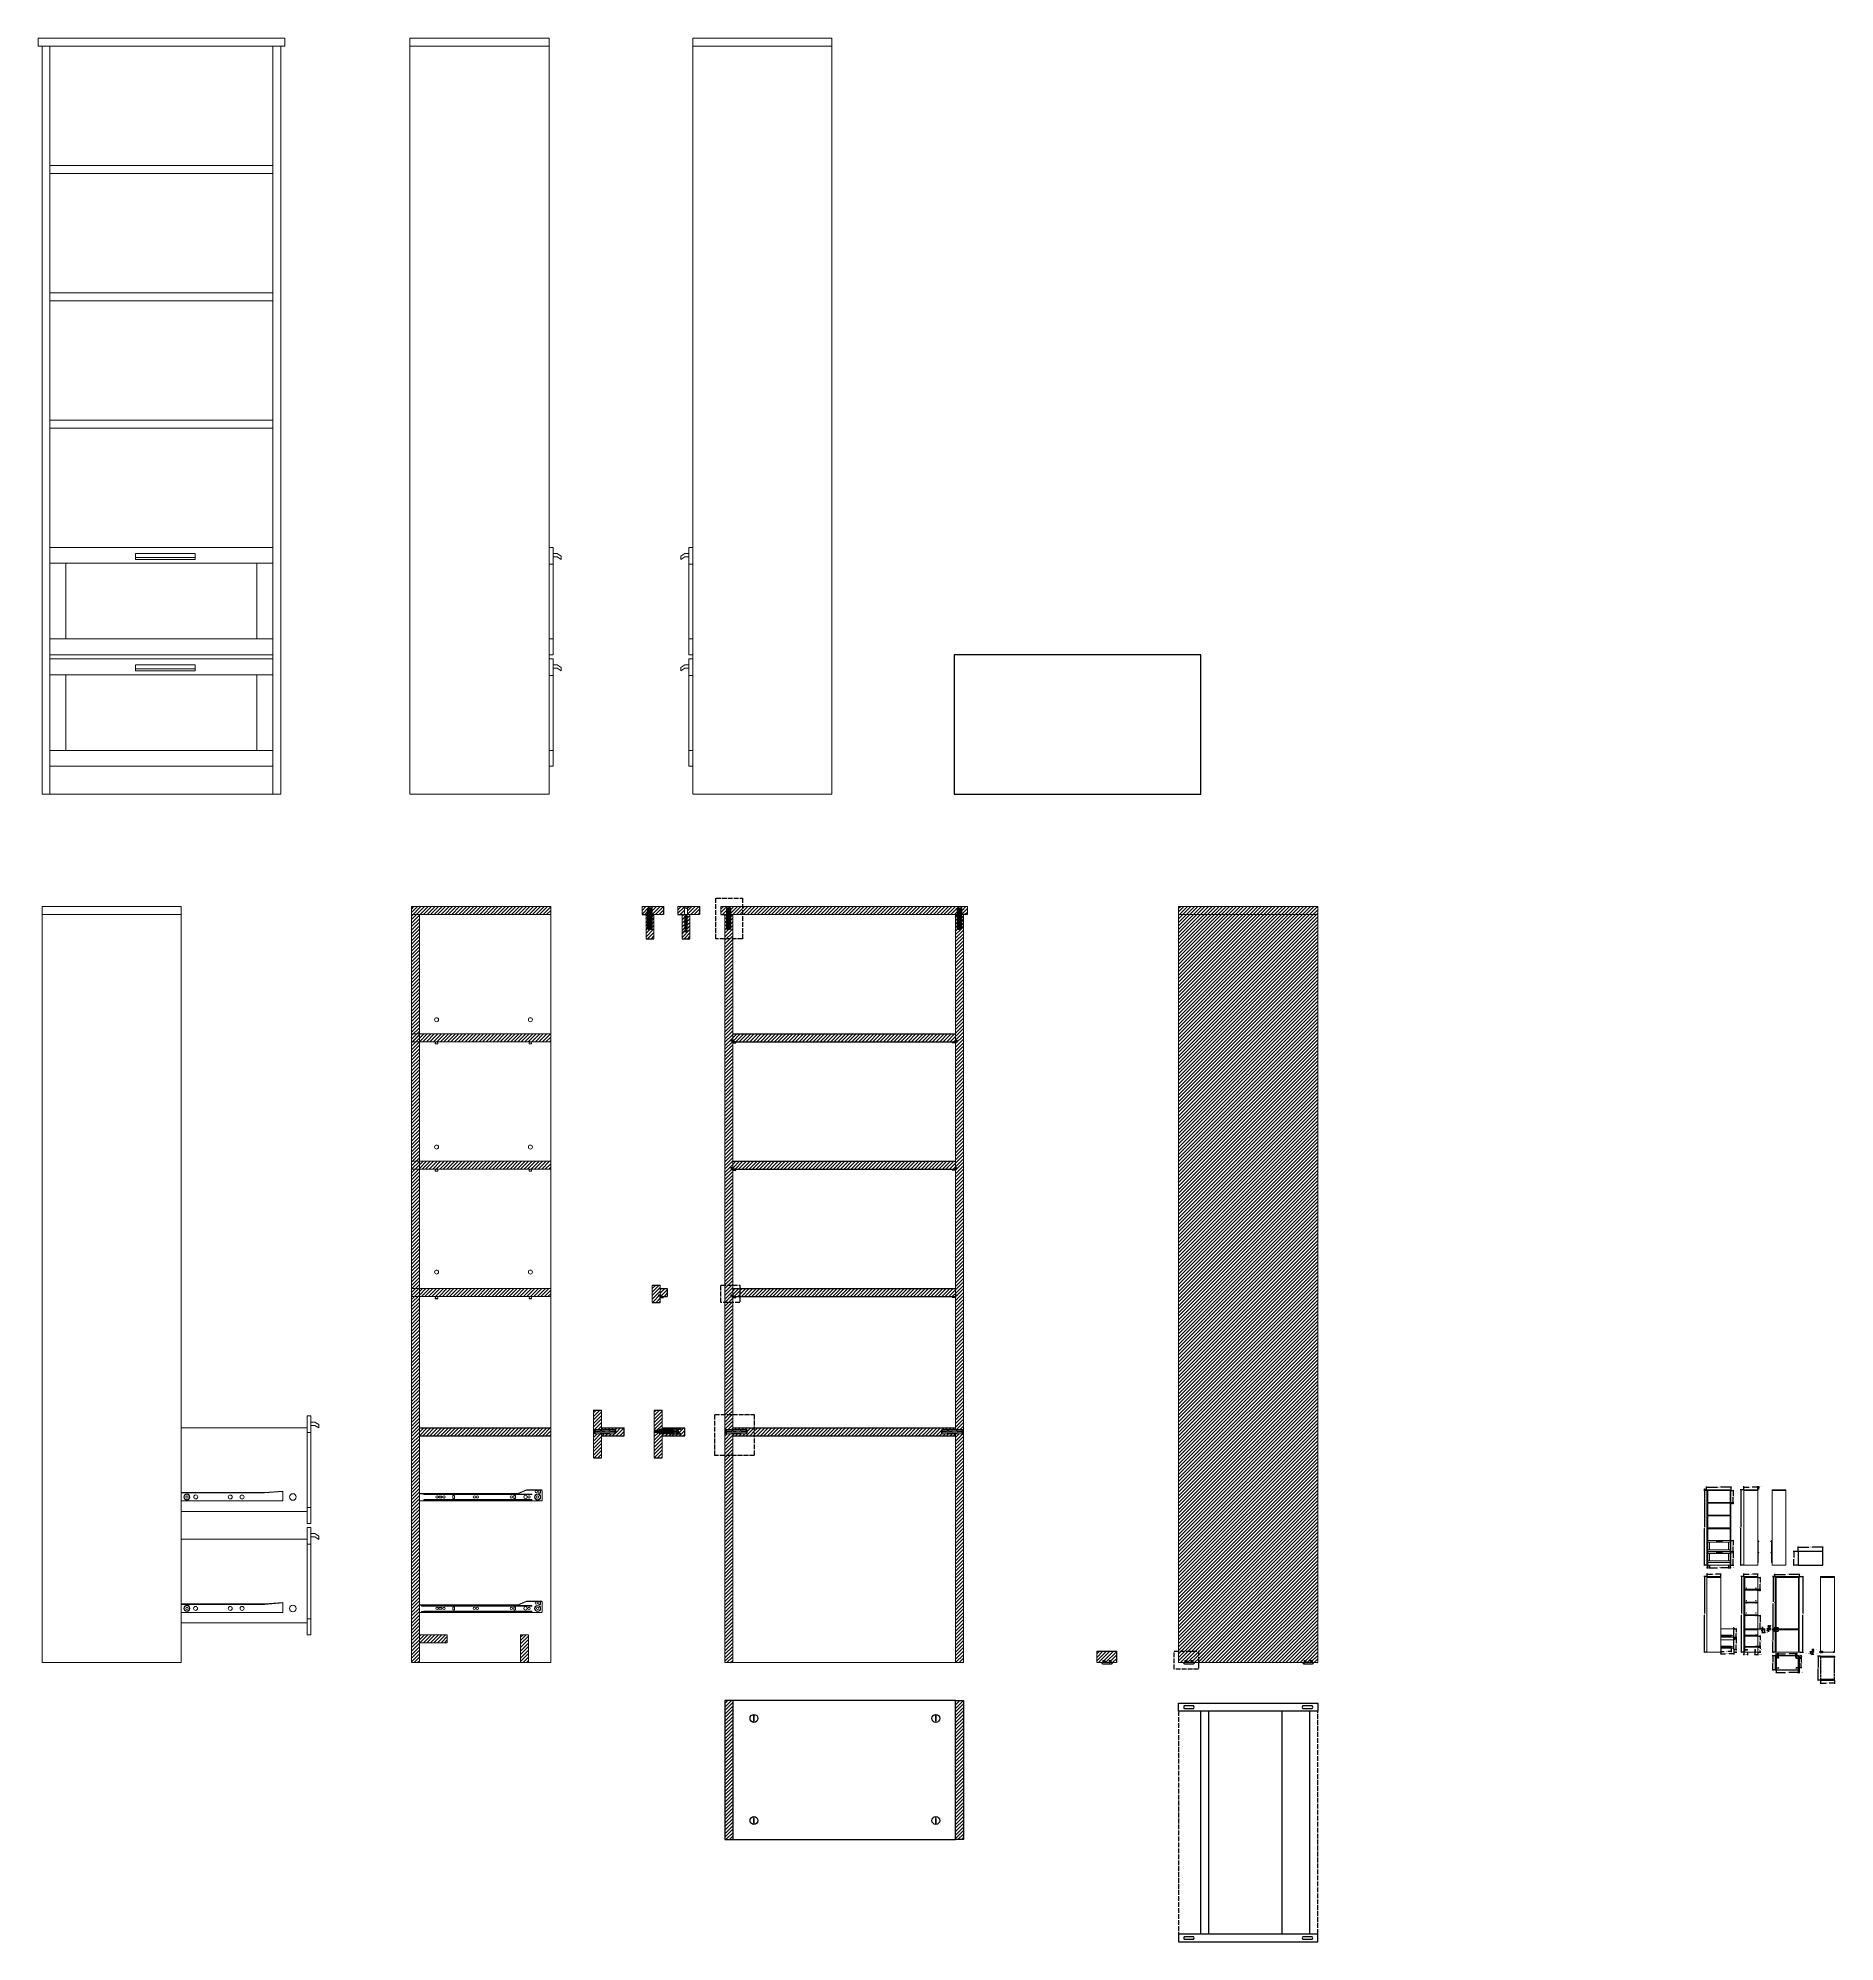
# Model space of a CAD drawing. Header units: inches. Extents: x -239 to 213, y 32 to 510.
import ezdxf

# ---------------------------------------------------------------- set-up
doc = ezdxf.new("R2010")
doc.units = ezdxf.units.IN
doc.header["$MEASUREMENT"] = 0
doc.linetypes.add('ACAD_ISO02W100', pattern=[15, 12, -3])
doc.styles.get("Standard").update_dxf_attribs({"font": 'Arial.ttf'})
doc.dimstyles.get("Standard").update_dxf_attribs({"dimtxt": 0.18, "dimasz": 0.18, "dimexe": 0.18, "dimexo": 0.0625, "dimgap": 0.09, "dimtad": 0, "dimtih": 1, "dimtoh": 1, "dimdec": 4, "dimzin": 0, "dimdsep": 46, "dimtxsty": 'Standard', "dimcen": 0.09, "dimadec": 0, "dimazin": 0, "dimtfac": 1, "dimtdec": 4, "dimtofl": 0, "dimtmove": 0, "dimatfit": 3, "dimfxl": 1, "dimtolj": 1, "dimtzin": 0, "dimarcsym": 0})

# ---------------------------------------------------------------- blocks, each defined once
blk = doc.blocks.new('_Oblique')
at = {"color": 0, "linetype": 'ByBlock', "lineweight": -2}
blk.add_line((-0.5, -0.5), (0.5, 0.5), dxfattribs=at)
blk = doc.blocks.new('*D12')
at = {"color": 0, "lineweight": -2, "transparency": 16777216}
for p, q in [((180.38, 145.35), (179.74, 145.35)), ((179.92, 145.35), (179.92, 136.13)), ((179.92, 126.55), (179.92, 135.77)), ((180.48, 126.55), (179.74, 126.55))]:
    blk.add_line(p, q, dxfattribs=at)
at = {"layer": 'Defpoints', "color": 0, "transparency": 16777216}
for p in [(180.44, 145.35), (179.92, 126.55), (180.54, 126.55)]:
    blk.add_point(p, dxfattribs=at)
at = {"color": 0, "lineweight": -2, "transparency": 16777216, "xscale": 0.18, "yscale": 0.18, "zscale": 0.18}
for p, rotation in [((179.92, 145.35), 90), ((179.92, 126.55), 270)]:
    blk.add_blockref('_Oblique', p, dxfattribs=dict(at, rotation=rotation))
at = {"color": 0, "transparency": 16777216, "insert": (179.92, 135.95), "char_height": 0.18, "attachment_point": 5}
blk.add_mtext('\\A1;18.800', dxfattribs=at)
blk = doc.blocks.new('*D13')
at = {"color": 0, "lineweight": -2, "transparency": 16777216}
for p, q in [((180.38, 145.55), (179.74, 145.55)), ((180.38, 145.35), (179.74, 145.35)), ((179.92, 145.55), (179.92, 145.73)), ((179.92, 145.73), (180.1, 145.73)), ((179.92, 145.35), (179.92, 145.55))]:
    blk.add_line(p, q, dxfattribs=at)
at = {"layer": 'Defpoints', "color": 0, "transparency": 16777216}
for p in [(179.92, 145.55), (180.44, 145.55), (180.44, 145.35)]:
    blk.add_point(p, dxfattribs=at)
at = {"color": 0, "lineweight": -2, "transparency": 16777216, "xscale": 0.18, "yscale": 0.18, "zscale": 0.18}
for p, rotation in [((179.92, 145.55), 90), ((179.92, 145.35), 270)]:
    blk.add_blockref('_Oblique', p, dxfattribs=dict(at, rotation=rotation))
at = {"color": 0, "transparency": 16777216, "insert": (180.49, 145.73), "char_height": 0.18, "attachment_point": 5}
blk.add_mtext('\\A1;0.200', dxfattribs=at)
blk = doc.blocks.new('*D14')
at = {"color": 0, "lineweight": -2, "transparency": 16777216}
for p, q in [((186.6, 145.35), (187.31, 145.35)), ((187.13, 145.35), (187.13, 144.03)), ((187.13, 142.35), (187.13, 143.67)), ((186.6, 142.35), (187.31, 142.35))]:
    blk.add_line(p, q, dxfattribs=at)
at = {"layer": 'Defpoints', "color": 0, "transparency": 16777216}
for p in [(186.54, 145.35), (186.54, 142.35), (187.13, 142.35)]:
    blk.add_point(p, dxfattribs=at)
at = {"color": 0, "lineweight": -2, "transparency": 16777216, "xscale": 0.18, "yscale": 0.18, "zscale": 0.18}
for p, rotation in [((187.13, 145.35), 90), ((187.13, 142.35), 270)]:
    blk.add_blockref('_Oblique', p, dxfattribs=dict(at, rotation=rotation))
at = {"color": 0, "transparency": 16777216, "insert": (187.13, 143.85), "char_height": 0.18, "attachment_point": 5}
blk.add_mtext('\\A1;3.000', dxfattribs=at)
blk = doc.blocks.new('*D15')
at = {"color": 0, "lineweight": -2, "transparency": 16777216}
for p, q in [((186.6, 142.35), (187.32, 142.35)), ((186.6, 142.15), (187.32, 142.15)), ((187.14, 141.97), (186.96, 141.97)), ((187.14, 142.35), (187.14, 142.15)), ((187.14, 142.15), (187.14, 141.97))]:
    blk.add_line(p, q, dxfattribs=at)
at = {"layer": 'Defpoints', "color": 0, "transparency": 16777216}
for p in [(186.54, 142.35), (186.54, 142.15), (187.14, 142.15)]:
    blk.add_point(p, dxfattribs=at)
at = {"color": 0, "lineweight": -2, "transparency": 16777216, "xscale": 0.18, "yscale": 0.18, "zscale": 0.18}
for p, rotation in [((187.14, 142.35), 90), ((187.14, 142.15), 270)]:
    blk.add_blockref('_Oblique', p, dxfattribs=dict(at, rotation=rotation))
at = {"color": 0, "transparency": 16777216, "insert": (186.56, 141.97), "char_height": 0.18, "attachment_point": 5}
blk.add_mtext('\\A1;0.200', dxfattribs=at)
blk = doc.blocks.new('*D16')
at = {"color": 0, "lineweight": -2, "transparency": 16777216}
for p, q in [((186.6, 132.75), (187.32, 132.75)), ((186.6, 130.05), (187.32, 130.05)), ((187.14, 132.75), (187.14, 131.58)), ((187.14, 130.05), (187.14, 131.22))]:
    blk.add_line(p, q, dxfattribs=at)
at = {"layer": 'Defpoints', "color": 0, "transparency": 16777216}
for p in [(186.54, 132.75), (186.54, 130.05), (187.14, 130.05)]:
    blk.add_point(p, dxfattribs=at)
at = {"color": 0, "lineweight": -2, "transparency": 16777216, "xscale": 0.18, "yscale": 0.18, "zscale": 0.18}
for p, rotation in [((187.14, 132.75), 90), ((187.14, 130.05), 270)]:
    blk.add_blockref('_Oblique', p, dxfattribs=dict(at, rotation=rotation))
at = {"color": 0, "transparency": 16777216, "insert": (187.14, 131.4), "char_height": 0.18, "attachment_point": 5}
blk.add_mtext('\\A1;2.700', dxfattribs=at)
blk = doc.blocks.new('*D17')
at = {"color": 0, "lineweight": -2, "transparency": 16777216}
for p, q in [((186.6, 130.05), (187.32, 130.05)), ((186.6, 129.95), (187.32, 129.95)), ((187.14, 129.59), (186.96, 129.59)), ((187.14, 130.05), (187.14, 130.23)), ((187.14, 129.95), (187.14, 129.59))]:
    blk.add_line(p, q, dxfattribs=at)
at = {"layer": 'Defpoints', "color": 0, "transparency": 16777216}
for p in [(186.54, 130.05), (186.54, 129.95), (187.14, 129.95)]:
    blk.add_point(p, dxfattribs=at)
at = {"color": 0, "lineweight": -2, "transparency": 16777216, "xscale": 0.18, "yscale": 0.18, "zscale": 0.18}
for p, rotation in [((187.14, 130.05), 270), ((187.14, 129.95), 90)]:
    blk.add_blockref('_Oblique', p, dxfattribs=dict(at, rotation=rotation))
at = {"color": 0, "transparency": 16777216, "insert": (186.56, 129.59), "char_height": 0.18, "attachment_point": 5}
blk.add_mtext('\\A1;0.100', dxfattribs=at)
blk = doc.blocks.new('*D18')
at = {"color": 0, "lineweight": -2, "transparency": 16777216}
for p, q in [((186.6, 129.95), (187.32, 129.95)), ((187.14, 129.95), (187.14, 128.43)), ((186.6, 126.55), (187.32, 126.55)), ((187.14, 126.55), (187.14, 128.07))]:
    blk.add_line(p, q, dxfattribs=at)
at = {"layer": 'Defpoints', "color": 0, "transparency": 16777216}
for p in [(186.54, 129.95), (186.54, 126.55), (187.14, 126.55)]:
    blk.add_point(p, dxfattribs=at)
at = {"color": 0, "lineweight": -2, "transparency": 16777216, "xscale": 0.18, "yscale": 0.18, "zscale": 0.18}
for p, rotation in [((187.14, 129.95), 90), ((187.14, 126.55), 270)]:
    blk.add_blockref('_Oblique', p, dxfattribs=dict(at, rotation=rotation))
at = {"color": 0, "transparency": 16777216, "insert": (187.14, 128.25), "char_height": 0.18, "attachment_point": 5}
blk.add_mtext('\\A1;3.400', dxfattribs=at)
blk = doc.blocks.new('*D19')
at = {"color": 0, "lineweight": -2, "transparency": 16777216}
for p, q in [((180.44, 145.61), (180.44, 146.37)), ((180.44, 146.19), (183.14, 146.19)), ((186.64, 146.19), (183.93, 146.19)), ((186.64, 145.61), (186.64, 146.37))]:
    blk.add_line(p, q, dxfattribs=at)
at = {"layer": 'Defpoints', "color": 0, "transparency": 16777216}
for p in [(180.44, 145.55), (186.64, 146.19), (186.64, 145.55)]:
    blk.add_point(p, dxfattribs=at)
at = {"color": 0, "lineweight": -2, "transparency": 16777216, "xscale": 0.18, "yscale": 0.18, "zscale": 0.18, "rotation": 180}
blk.add_blockref('_Oblique', (180.44, 146.19), dxfattribs=at)
at = {"color": 0, "lineweight": -2, "transparency": 16777216, "xscale": 0.18, "yscale": 0.18, "zscale": 0.18}
blk.add_blockref('_Oblique', (186.64, 146.19), dxfattribs=at)
at = {"color": 0, "transparency": 16777216, "insert": (183.54, 146.19), "char_height": 0.18, "attachment_point": 5}
blk.add_mtext('\\A1;6.200', dxfattribs=at)
blk = doc.blocks.new('*D20')
at = {"color": 0, "lineweight": -2, "transparency": 16777216}
for p, q in [((180.54, 126.49), (180.54, 125.76)), ((180.54, 125.94), (180.74, 125.94)), ((180.74, 126.49), (180.74, 125.76)), ((180.74, 125.94), (180.92, 125.94))]:
    blk.add_line(p, q, dxfattribs=at)
at = {"layer": 'Defpoints', "color": 0, "transparency": 16777216}
for p in [(180.54, 126.55), (180.74, 126.55), (180.74, 125.94)]:
    blk.add_point(p, dxfattribs=at)
at = {"color": 0, "lineweight": -2, "transparency": 16777216, "xscale": 0.18, "yscale": 0.18, "zscale": 0.18, "rotation": 180}
blk.add_blockref('_Oblique', (180.54, 125.94), dxfattribs=at)
at = {"color": 0, "lineweight": -2, "transparency": 16777216, "xscale": 0.18, "yscale": 0.18, "zscale": 0.18}
blk.add_blockref('_Oblique', (180.74, 125.94), dxfattribs=at)
at = {"color": 0, "transparency": 16777216, "insert": (181.31, 125.94), "char_height": 0.18, "attachment_point": 5}
blk.add_mtext('\\A1;0.200', dxfattribs=at)
blk = doc.blocks.new('*D21')
at = {"color": 0, "lineweight": -2, "transparency": 16777216}
for p, q in [((181.14, 126.49), (181.14, 125.76)), ((181.14, 125.94), (183.14, 125.94)), ((185.94, 125.94), (183.93, 125.94)), ((185.94, 126.49), (185.94, 125.76))]:
    blk.add_line(p, q, dxfattribs=at)
at = {"layer": 'Defpoints', "color": 0, "transparency": 16777216}
for p in [(181.14, 126.55), (185.94, 126.55), (185.94, 125.94)]:
    blk.add_point(p, dxfattribs=at)
at = {"color": 0, "lineweight": -2, "transparency": 16777216, "xscale": 0.18, "yscale": 0.18, "zscale": 0.18, "rotation": 180}
blk.add_blockref('_Oblique', (181.14, 125.94), dxfattribs=at)
at = {"color": 0, "lineweight": -2, "transparency": 16777216, "xscale": 0.18, "yscale": 0.18, "zscale": 0.18}
blk.add_blockref('_Oblique', (185.94, 125.94), dxfattribs=at)
at = {"color": 0, "transparency": 16777216, "insert": (183.54, 125.94), "char_height": 0.18, "attachment_point": 5}
blk.add_mtext('\\A1;4.800', dxfattribs=at)
blk = doc.blocks.new('*D22')
at = {"color": 0, "lineweight": -2, "transparency": 16777216}
for p, q in [((185.94, 126.49), (185.94, 125.76)), ((185.94, 125.94), (186.34, 125.94)), ((186.34, 126.49), (186.34, 125.76)), ((186.34, 125.94), (186.52, 125.94))]:
    blk.add_line(p, q, dxfattribs=at)
at = {"layer": 'Defpoints', "color": 0, "transparency": 16777216}
for p in [(185.94, 126.55), (186.34, 126.55), (186.34, 125.94)]:
    blk.add_point(p, dxfattribs=at)
at = {"color": 0, "lineweight": -2, "transparency": 16777216, "xscale": 0.18, "yscale": 0.18, "zscale": 0.18, "rotation": 180}
blk.add_blockref('_Oblique', (185.94, 125.94), dxfattribs=at)
at = {"color": 0, "lineweight": -2, "transparency": 16777216, "xscale": 0.18, "yscale": 0.18, "zscale": 0.18}
blk.add_blockref('_Oblique', (186.34, 125.94), dxfattribs=at)
at = {"color": 0, "transparency": 16777216, "insert": (186.91, 125.94), "char_height": 0.18, "attachment_point": 5}
blk.add_mtext('\\A1;0.400', dxfattribs=at)
blk = doc.blocks.new('*D23')
at = {"color": 0, "lineweight": -2, "transparency": 16777216}
for p, q in [((189.72, 145.55), (188.84, 145.55)), ((189.02, 145.55), (189.02, 136.23)), ((189.02, 126.55), (189.02, 135.87)), ((189.72, 126.55), (188.84, 126.55))]:
    blk.add_line(p, q, dxfattribs=at)
at = {"layer": 'Defpoints', "color": 0, "transparency": 16777216}
for p in [(189.02, 145.55), (189.79, 145.55), (189.79, 126.55)]:
    blk.add_point(p, dxfattribs=at)
at = {"color": 0, "lineweight": -2, "transparency": 16777216, "xscale": 0.18, "yscale": 0.18, "zscale": 0.18}
for p, rotation in [((189.02, 145.55), 90), ((189.02, 126.55), 270)]:
    blk.add_blockref('_Oblique', p, dxfattribs=dict(at, rotation=rotation))
at = {"color": 0, "transparency": 16777216, "insert": (189.02, 136.05), "char_height": 0.18, "attachment_point": 5}
blk.add_mtext('\\A1;19.000', dxfattribs=at)
blk = doc.blocks.new('*D24')
at = {"color": 0, "lineweight": -2, "transparency": 16777216}
for p, q in [((189.79, 145.61), (189.79, 146.4)), ((189.79, 146.22), (191.14, 146.22)), ((193.29, 146.22), (191.93, 146.22)), ((193.29, 145.61), (193.29, 146.4))]:
    blk.add_line(p, q, dxfattribs=at)
at = {"layer": 'Defpoints', "color": 0, "transparency": 16777216}
for p in [(189.79, 145.55), (193.29, 146.22), (193.29, 145.55)]:
    blk.add_point(p, dxfattribs=at)
at = {"color": 0, "lineweight": -2, "transparency": 16777216, "xscale": 0.18, "yscale": 0.18, "zscale": 0.18, "rotation": 180}
blk.add_blockref('_Oblique', (189.79, 146.22), dxfattribs=at)
at = {"color": 0, "lineweight": -2, "transparency": 16777216, "xscale": 0.18, "yscale": 0.18, "zscale": 0.18}
blk.add_blockref('_Oblique', (193.29, 146.22), dxfattribs=at)
at = {"color": 0, "transparency": 16777216, "insert": (191.54, 146.22), "char_height": 0.18, "attachment_point": 5}
blk.add_mtext('\\A1;3.500', dxfattribs=at)
blk = doc.blocks.new('*D25')
at = {"color": 0, "lineweight": -2, "transparency": 16777216}
for p, q in [((193.29, 145.61), (193.29, 146.4)), ((193.29, 146.22), (193.59, 146.22)), ((193.59, 145.61), (193.59, 146.4)), ((193.59, 146.22), (193.77, 146.22))]:
    blk.add_line(p, q, dxfattribs=at)
at = {"layer": 'Defpoints', "color": 0, "transparency": 16777216}
for p in [(193.29, 145.55), (193.59, 146.22), (193.59, 145.55)]:
    blk.add_point(p, dxfattribs=at)
at = {"color": 0, "lineweight": -2, "transparency": 16777216, "xscale": 0.18, "yscale": 0.18, "zscale": 0.18, "rotation": 180}
blk.add_blockref('_Oblique', (193.29, 146.22), dxfattribs=at)
at = {"color": 0, "lineweight": -2, "transparency": 16777216, "xscale": 0.18, "yscale": 0.18, "zscale": 0.18}
blk.add_blockref('_Oblique', (193.59, 146.22), dxfattribs=at)
at = {"color": 0, "transparency": 16777216, "insert": (194.16, 146.22), "char_height": 0.18, "attachment_point": 5}
blk.add_mtext('\\A1;0.300', dxfattribs=at)
blk = doc.blocks.new('*D26')
at = {"color": 0, "lineweight": -2, "transparency": 16777216}
for p, q in [((203.41, 130.05), (202.2, 130.05)), ((202.38, 130.05), (202.38, 128.48)), ((203.41, 126.55), (202.2, 126.55)), ((202.38, 126.55), (202.38, 128.12))]:
    blk.add_line(p, q, dxfattribs=at)
at = {"layer": 'Defpoints', "color": 0, "transparency": 16777216}
for p in [(202.38, 130.05), (203.47, 130.05), (203.47, 126.55)]:
    blk.add_point(p, dxfattribs=at)
at = {"color": 0, "lineweight": -2, "transparency": 16777216, "xscale": 0.18, "yscale": 0.18, "zscale": 0.18}
for p, rotation in [((202.38, 130.05), 90), ((202.38, 126.55), 270)]:
    blk.add_blockref('_Oblique', p, dxfattribs=dict(at, rotation=rotation))
at = {"color": 0, "transparency": 16777216, "insert": (202.38, 128.3), "char_height": 0.18, "attachment_point": 5}
blk.add_mtext('\\A1;3.500', dxfattribs=at)
blk = doc.blocks.new('*D27')
at = {"color": 0, "lineweight": -2, "transparency": 16777216}
for p, q in [((203.47, 130.11), (203.47, 131.29)), ((203.47, 131.11), (206.18, 131.11)), ((209.67, 131.11), (206.97, 131.11)), ((209.67, 130.11), (209.67, 131.29))]:
    blk.add_line(p, q, dxfattribs=at)
at = {"layer": 'Defpoints', "color": 0, "transparency": 16777216}
for p in [(203.47, 130.05), (209.67, 131.11), (209.67, 130.05)]:
    blk.add_point(p, dxfattribs=at)
at = {"color": 0, "lineweight": -2, "transparency": 16777216, "xscale": 0.18, "yscale": 0.18, "zscale": 0.18, "rotation": 180}
blk.add_blockref('_Oblique', (203.47, 131.11), dxfattribs=at)
at = {"color": 0, "lineweight": -2, "transparency": 16777216, "xscale": 0.18, "yscale": 0.18, "zscale": 0.18}
blk.add_blockref('_Oblique', (209.67, 131.11), dxfattribs=at)
at = {"color": 0, "transparency": 16777216, "insert": (206.57, 131.11), "char_height": 0.18, "attachment_point": 5}
blk.add_mtext('\\A1;6.200', dxfattribs=at)
blk = doc.blocks.new('*D28')
at = {"color": 0, "lineweight": -2, "transparency": 16777216}
for p, q in [((180.48, 123.72), (179.74, 123.72)), ((179.92, 123.72), (179.92, 114.4)), ((179.92, 104.72), (179.92, 114.04)), ((180.48, 104.72), (179.74, 104.72))]:
    blk.add_line(p, q, dxfattribs=at)
at = {"layer": 'Defpoints', "color": 0, "transparency": 16777216}
for p in [(179.92, 123.72), (180.54, 123.72), (180.54, 104.72)]:
    blk.add_point(p, dxfattribs=at)
at = {"color": 0, "lineweight": -2, "transparency": 16777216, "xscale": 0.18, "yscale": 0.18, "zscale": 0.18}
for p, rotation in [((179.92, 123.72), 90), ((179.92, 104.72), 270)]:
    blk.add_blockref('_Oblique', p, dxfattribs=dict(at, rotation=rotation))
at = {"color": 0, "transparency": 16777216, "insert": (179.92, 114.22), "char_height": 0.18, "attachment_point": 5}
blk.add_mtext('\\A1;19.000', dxfattribs=at)
blk = doc.blocks.new('*D29')
at = {"color": 0, "lineweight": -2, "transparency": 16777216}
for p, q in [((180.54, 123.78), (180.54, 124.47)), ((184.04, 123.78), (184.04, 124.47)), ((180.54, 124.29), (181.9, 124.29)), ((184.04, 124.29), (182.68, 124.29))]:
    blk.add_line(p, q, dxfattribs=at)
at = {"layer": 'Defpoints', "color": 0, "transparency": 16777216}
for p in [(180.54, 123.72), (184.04, 124.29), (184.04, 123.72)]:
    blk.add_point(p, dxfattribs=at)
at = {"color": 0, "lineweight": -2, "transparency": 16777216, "xscale": 0.18, "yscale": 0.18, "zscale": 0.18, "rotation": 180}
blk.add_blockref('_Oblique', (180.54, 124.29), dxfattribs=at)
at = {"color": 0, "lineweight": -2, "transparency": 16777216, "xscale": 0.18, "yscale": 0.18, "zscale": 0.18}
blk.add_blockref('_Oblique', (184.04, 124.29), dxfattribs=at)
at = {"color": 0, "transparency": 16777216, "insert": (182.29, 124.29), "char_height": 0.18, "attachment_point": 5}
blk.add_mtext('\\A1;3.500', dxfattribs=at)
blk = doc.blocks.new('*D30')
at = {"color": 0, "lineweight": -2, "transparency": 16777216}
for p, q in [((184.04, 105.66), (184.04, 104.13)), ((187.3, 105.66), (187.3, 104.13)), ((184.04, 104.31), (185.21, 104.31)), ((187.3, 104.31), (186.13, 104.31))]:
    blk.add_line(p, q, dxfattribs=at)
at = {"layer": 'Defpoints', "color": 0, "transparency": 16777216}
for p in [(184.04, 105.72), (187.3, 105.72), (187.3, 104.31)]:
    blk.add_point(p, dxfattribs=at)
at = {"color": 0, "lineweight": -2, "transparency": 16777216, "xscale": 0.18, "yscale": 0.18, "zscale": 0.18, "rotation": 180}
blk.add_blockref('_Oblique', (184.04, 104.31), dxfattribs=at)
at = {"color": 0, "lineweight": -2, "transparency": 16777216, "xscale": 0.18, "yscale": 0.18, "zscale": 0.18}
blk.add_blockref('_Oblique', (187.3, 104.31), dxfattribs=at)
at = {"color": 0, "transparency": 16777216, "insert": (185.67, 104.31), "char_height": 0.18, "width": 0.6041, "attachment_point": 5}
blk.add_mtext('\\A1;3.2000', dxfattribs=at)
blk = doc.blocks.new('*D31')
at = {"color": 0, "lineweight": -2, "transparency": 16777216}
for p, q in [((184.04, 105.66), (184.04, 104.75)), ((186.59, 105.66), (186.59, 104.75)), ((184.04, 104.93), (184.85, 104.93)), ((186.59, 104.93), (185.78, 104.93))]:
    blk.add_line(p, q, dxfattribs=at)
at = {"layer": 'Defpoints', "color": 0, "transparency": 16777216}
for p in [(184.04, 105.72), (186.59, 105.72), (186.59, 104.93)]:
    blk.add_point(p, dxfattribs=at)
at = {"color": 0, "lineweight": -2, "transparency": 16777216, "xscale": 0.18, "yscale": 0.18, "zscale": 0.18, "rotation": 180}
blk.add_blockref('_Oblique', (184.04, 104.93), dxfattribs=at)
at = {"color": 0, "lineweight": -2, "transparency": 16777216, "xscale": 0.18, "yscale": 0.18, "zscale": 0.18}
blk.add_blockref('_Oblique', (186.59, 104.93), dxfattribs=at)
at = {"color": 0, "transparency": 16777216, "insert": (185.31, 104.93), "char_height": 0.18, "width": 0.7079, "attachment_point": 5}
blk.add_mtext('\\A1;2.5000', dxfattribs=at)
blk = doc.blocks.new('*D32')
at = {"color": 0, "lineweight": -2, "transparency": 16777216}
for p, q in [((187.36, 105.42), (188.06, 105.42)), ((187.88, 105.42), (187.88, 105.25)), ((187.36, 104.72), (188.06, 104.72)), ((187.88, 104.72), (187.88, 104.89))]:
    blk.add_line(p, q, dxfattribs=at)
at = {"layer": 'Defpoints', "color": 0, "transparency": 16777216}
for p in [(187.3, 105.42), (187.88, 105.42), (187.3, 104.72)]:
    blk.add_point(p, dxfattribs=at)
at = {"color": 0, "lineweight": -2, "transparency": 16777216, "xscale": 0.18, "yscale": 0.18, "zscale": 0.18}
for p, rotation in [((187.88, 105.42), 90), ((187.88, 104.72), 270)]:
    blk.add_blockref('_Oblique', p, dxfattribs=dict(at, rotation=rotation))
at = {"color": 0, "transparency": 16777216, "insert": (187.88, 105.07), "char_height": 0.18, "attachment_point": 5}
blk.add_mtext('\\A1;0.700', dxfattribs=at)
blk = doc.blocks.new('*D33')
at = {"color": 0, "lineweight": -2, "transparency": 16777216}
for p, q in [((187.36, 108.12), (188.06, 108.12)), ((187.36, 105.42), (188.06, 105.42)), ((187.88, 108.12), (187.88, 106.95)), ((187.88, 105.42), (187.88, 106.59))]:
    blk.add_line(p, q, dxfattribs=at)
at = {"layer": 'Defpoints', "color": 0, "transparency": 16777216}
for p in [(187.3, 108.12), (187.3, 105.42), (187.88, 108.12)]:
    blk.add_point(p, dxfattribs=at)
at = {"color": 0, "lineweight": -2, "transparency": 16777216, "xscale": 0.18, "yscale": 0.18, "zscale": 0.18}
for p, rotation in [((187.88, 108.12), 90), ((187.88, 105.42), 270)]:
    blk.add_blockref('_Oblique', p, dxfattribs=dict(at, rotation=rotation))
at = {"color": 0, "transparency": 16777216, "insert": (187.88, 106.77), "char_height": 0.18, "attachment_point": 5}
blk.add_mtext('\\A1;2.700', dxfattribs=at)
blk = doc.blocks.new('*D34')
at = {"color": 0, "lineweight": -2, "transparency": 16777216}
for p, q in [((187.36, 110.62), (188.06, 110.62)), ((187.88, 110.62), (187.88, 109.75)), ((187.36, 108.52), (188.06, 108.52)), ((187.88, 108.52), (187.88, 109.39))]:
    blk.add_line(p, q, dxfattribs=at)
at = {"layer": 'Defpoints', "color": 0, "transparency": 16777216}
for p in [(187.3, 110.62), (187.88, 110.62), (187.3, 108.52)]:
    blk.add_point(p, dxfattribs=at)
at = {"color": 0, "lineweight": -2, "transparency": 16777216, "xscale": 0.18, "yscale": 0.18, "zscale": 0.18}
for p, rotation in [((187.88, 110.62), 90), ((187.88, 108.52), 270)]:
    blk.add_blockref('_Oblique', p, dxfattribs=dict(at, rotation=rotation))
at = {"color": 0, "transparency": 16777216, "insert": (187.88, 109.57), "char_height": 0.18, "attachment_point": 5}
blk.add_mtext('\\A1;2.100', dxfattribs=at)
blk = doc.blocks.new('*D2')
at = {"color": 0, "lineweight": -2, "transparency": 16777216}
for p, q in [((189.66, 123.72), (189.03, 123.72)), ((189.21, 123.72), (189.21, 114.4)), ((189.21, 104.72), (189.21, 114.04)), ((189.76, 104.72), (189.03, 104.72))]:
    blk.add_line(p, q, dxfattribs=at)
at = {"layer": 'Defpoints', "color": 0, "transparency": 16777216}
for p in [(189.73, 123.72), (189.21, 104.72), (189.83, 104.72)]:
    blk.add_point(p, dxfattribs=at)
at = {"color": 0, "lineweight": -2, "transparency": 16777216, "xscale": 0.18, "yscale": 0.18, "zscale": 0.18}
for p, rotation in [((189.21, 123.72), 90), ((189.21, 104.72), 270)]:
    blk.add_blockref('_Oblique', p, dxfattribs=dict(at, rotation=rotation))
at = {"color": 0, "transparency": 16777216, "insert": (189.21, 114.22), "char_height": 0.18, "attachment_point": 5}
blk.add_mtext('\\A1;19.000', dxfattribs=at)
blk = doc.blocks.new('*D3')
at = {"color": 0, "lineweight": -2, "transparency": 16777216}
for p, q in [((193.39, 123.52), (194.1, 123.52)), ((193.39, 120.52), (194.1, 120.52)), ((193.92, 123.52), (193.92, 122.2)), ((193.92, 120.52), (193.92, 121.84))]:
    blk.add_line(p, q, dxfattribs=at)
at = {"layer": 'Defpoints', "color": 0, "transparency": 16777216}
for p in [(193.33, 123.52), (193.33, 120.52), (193.92, 120.52)]:
    blk.add_point(p, dxfattribs=at)
at = {"color": 0, "lineweight": -2, "transparency": 16777216, "xscale": 0.18, "yscale": 0.18, "zscale": 0.18}
for p, rotation in [((193.92, 123.52), 90), ((193.92, 120.52), 270)]:
    blk.add_blockref('_Oblique', p, dxfattribs=dict(at, rotation=rotation))
at = {"color": 0, "transparency": 16777216, "insert": (193.92, 122.02), "char_height": 0.18, "attachment_point": 5}
blk.add_mtext('\\A1;3.000', dxfattribs=at)
blk = doc.blocks.new('*D4')
at = {"color": 0, "lineweight": -2, "transparency": 16777216}
for p, q in [((193.39, 120.52), (194.11, 120.52)), ((193.39, 120.32), (194.11, 120.32)), ((193.93, 120.14), (193.75, 120.14)), ((193.93, 120.52), (193.93, 120.32)), ((193.93, 120.32), (193.93, 120.14))]:
    blk.add_line(p, q, dxfattribs=at)
at = {"layer": 'Defpoints', "color": 0, "transparency": 16777216}
for p in [(193.33, 120.52), (193.33, 120.32), (193.93, 120.32)]:
    blk.add_point(p, dxfattribs=at)
at = {"color": 0, "lineweight": -2, "transparency": 16777216, "xscale": 0.18, "yscale": 0.18, "zscale": 0.18}
for p, rotation in [((193.93, 120.52), 90), ((193.93, 120.32), 270)]:
    blk.add_blockref('_Oblique', p, dxfattribs=dict(at, rotation=rotation))
at = {"color": 0, "transparency": 16777216, "insert": (193.35, 120.14), "char_height": 0.18, "attachment_point": 5}
blk.add_mtext('\\A1;0.200', dxfattribs=at)
blk = doc.blocks.new('*D35')
at = {"color": 0, "lineweight": -2, "transparency": 16777216}
for p, q in [((193.39, 113.92), (194.1, 113.92)), ((193.39, 110.62), (194.1, 110.62)), ((193.92, 113.92), (193.92, 112.45)), ((193.92, 110.62), (193.92, 112.09))]:
    blk.add_line(p, q, dxfattribs=at)
at = {"layer": 'Defpoints', "color": 0, "transparency": 16777216}
for p in [(193.33, 113.92), (193.33, 110.62), (193.92, 110.62)]:
    blk.add_point(p, dxfattribs=at)
at = {"color": 0, "lineweight": -2, "transparency": 16777216, "xscale": 0.18, "yscale": 0.18, "zscale": 0.18}
for p, rotation in [((193.92, 113.92), 90), ((193.92, 110.62), 270)]:
    blk.add_blockref('_Oblique', p, dxfattribs=dict(at, rotation=rotation))
at = {"color": 0, "transparency": 16777216, "insert": (193.92, 112.27), "char_height": 0.18, "attachment_point": 5}
blk.add_mtext('\\A1;3.300', dxfattribs=at)
blk = doc.blocks.new('*D36')
at = {"color": 0, "lineweight": -2, "transparency": 16777216}
for p, q in [((193.39, 105.98), (194.07, 105.98)), ((193.89, 105.98), (193.89, 105.53)), ((193.39, 104.72), (194.07, 104.72)), ((193.89, 104.72), (193.89, 105.17))]:
    blk.add_line(p, q, dxfattribs=at)
at = {"layer": 'Defpoints', "color": 0, "transparency": 16777216}
for p in [(193.33, 105.98), (193.89, 105.98), (193.33, 104.72)]:
    blk.add_point(p, dxfattribs=at)
at = {"color": 0, "lineweight": -2, "transparency": 16777216, "xscale": 0.18, "yscale": 0.18, "zscale": 0.18}
for p, rotation in [((193.89, 105.98), 90), ((193.89, 104.72), 270)]:
    blk.add_blockref('_Oblique', p, dxfattribs=dict(at, rotation=rotation))
at = {"color": 0, "transparency": 16777216, "insert": (193.89, 105.35), "char_height": 0.18, "attachment_point": 5}
blk.add_mtext('\\A1;1.2600', dxfattribs=at)
blk = doc.blocks.new('*D5')
at = {"color": 0, "lineweight": -2, "transparency": 16777216}
for p, q in [((193.39, 108.78), (194.07, 108.78)), ((193.39, 106.25), (194.07, 106.25)), ((193.89, 108.78), (193.89, 107.7)), ((193.89, 106.25), (193.89, 107.33))]:
    blk.add_line(p, q, dxfattribs=at)
at = {"layer": 'Defpoints', "color": 0, "transparency": 16777216}
for p in [(193.33, 108.78), (193.33, 106.25), (193.89, 108.78)]:
    blk.add_point(p, dxfattribs=at)
at = {"color": 0, "lineweight": -2, "transparency": 16777216, "xscale": 0.18, "yscale": 0.18, "zscale": 0.18}
for p, rotation in [((193.89, 108.78), 90), ((193.89, 106.25), 270)]:
    blk.add_blockref('_Oblique', p, dxfattribs=dict(at, rotation=rotation))
at = {"color": 0, "transparency": 16777216, "insert": (193.89, 107.52), "char_height": 0.18, "attachment_point": 5}
blk.add_mtext('\\A1;2.5300', dxfattribs=at)
blk = doc.blocks.new('*D6')
at = {"color": 0, "lineweight": -2, "transparency": 16777216}
for p, q in [((189.83, 123.78), (189.83, 124.47)), ((193.33, 123.78), (193.33, 124.47)), ((189.83, 124.29), (191.18, 124.29)), ((193.33, 124.29), (191.97, 124.29))]:
    blk.add_line(p, q, dxfattribs=at)
at = {"layer": 'Defpoints', "color": 0, "transparency": 16777216}
for p in [(189.83, 123.72), (193.33, 124.29), (193.33, 123.72)]:
    blk.add_point(p, dxfattribs=at)
at = {"color": 0, "lineweight": -2, "transparency": 16777216, "xscale": 0.18, "yscale": 0.18, "zscale": 0.18, "rotation": 180}
blk.add_blockref('_Oblique', (189.83, 124.29), dxfattribs=at)
at = {"color": 0, "lineweight": -2, "transparency": 16777216, "xscale": 0.18, "yscale": 0.18, "zscale": 0.18}
blk.add_blockref('_Oblique', (193.33, 124.29), dxfattribs=at)
at = {"color": 0, "transparency": 16777216, "insert": (191.58, 124.29), "char_height": 0.18, "attachment_point": 5}
blk.add_mtext('\\A1;3.500', dxfattribs=at)
blk = doc.blocks.new('*D37')
at = {"color": 0, "lineweight": -2, "transparency": 16777216}
for p, q in [((189.83, 104.14), (189.65, 104.14)), ((189.83, 104.66), (189.83, 103.96)), ((190.73, 104.66), (190.73, 103.96)), ((190.73, 104.14), (190.91, 104.14))]:
    blk.add_line(p, q, dxfattribs=at)
at = {"layer": 'Defpoints', "color": 0, "transparency": 16777216}
for p in [(189.83, 104.72), (190.73, 104.72), (190.73, 104.14)]:
    blk.add_point(p, dxfattribs=at)
at = {"color": 0, "lineweight": -2, "transparency": 16777216, "xscale": 0.18, "yscale": 0.18, "zscale": 0.18}
blk.add_blockref('_Oblique', (189.83, 104.14), dxfattribs=at)
at = {"color": 0, "lineweight": -2, "transparency": 16777216, "xscale": 0.18, "yscale": 0.18, "zscale": 0.18, "rotation": 180}
blk.add_blockref('_Oblique', (190.73, 104.14), dxfattribs=at)
at = {"color": 0, "transparency": 16777216, "insert": (190.28, 104.14), "char_height": 0.18, "attachment_point": 5}
blk.add_mtext('\\A1;0.900', dxfattribs=at)
blk = doc.blocks.new('*D38')
at = {"color": 0, "lineweight": -2, "transparency": 16777216}
for p, q in [((192.57, 104.66), (192.57, 103.96)), ((192.57, 104.14), (193.33, 104.14)), ((193.33, 104.66), (193.33, 103.96)), ((193.33, 104.14), (193.51, 104.14))]:
    blk.add_line(p, q, dxfattribs=at)
at = {"layer": 'Defpoints', "color": 0, "transparency": 16777216}
for p in [(192.57, 104.72), (193.33, 104.72), (193.33, 104.14)]:
    blk.add_point(p, dxfattribs=at)
at = {"color": 0, "lineweight": -2, "transparency": 16777216, "xscale": 0.18, "yscale": 0.18, "zscale": 0.18, "rotation": 180}
blk.add_blockref('_Oblique', (192.57, 104.14), dxfattribs=at)
at = {"color": 0, "lineweight": -2, "transparency": 16777216, "xscale": 0.18, "yscale": 0.18, "zscale": 0.18}
blk.add_blockref('_Oblique', (193.33, 104.14), dxfattribs=at)
at = {"color": 0, "transparency": 16777216, "insert": (193.97, 104.14), "char_height": 0.18, "attachment_point": 5}
blk.add_mtext('\\A1;0.7500', dxfattribs=at)
blk = doc.blocks.new('*D39')
at = {"color": 0, "lineweight": -2, "transparency": 16777216}
for p, q in [((203.86, 123.72), (204.82, 123.72)), ((204.64, 123.72), (204.64, 114.4)), ((204.64, 104.72), (204.64, 114.04)), ((203.86, 104.72), (204.82, 104.72))]:
    blk.add_line(p, q, dxfattribs=at)
at = {"layer": 'Defpoints', "color": 0, "transparency": 16777216}
for p in [(203.8, 123.72), (203.8, 104.72), (204.64, 104.72)]:
    blk.add_point(p, dxfattribs=at)
at = {"color": 0, "lineweight": -2, "transparency": 16777216, "xscale": 0.18, "yscale": 0.18, "zscale": 0.18}
for p, rotation in [((204.64, 123.72), 90), ((204.64, 104.72), 270)]:
    blk.add_blockref('_Oblique', p, dxfattribs=dict(at, rotation=rotation))
at = {"color": 0, "transparency": 16777216, "insert": (204.64, 114.22), "char_height": 0.18, "attachment_point": 5}
blk.add_mtext('\\A1;19.000', dxfattribs=at)
blk = doc.blocks.new('*D40')
at = {"color": 0, "lineweight": -2, "transparency": 16777216}
for p, q in [((197.6, 123.78), (197.6, 124.44)), ((203.8, 123.78), (203.8, 124.44)), ((197.6, 124.26), (200.31, 124.26)), ((203.8, 124.26), (201.1, 124.26))]:
    blk.add_line(p, q, dxfattribs=at)
at = {"layer": 'Defpoints', "color": 0, "transparency": 16777216}
for p in [(197.6, 124.26), (197.6, 123.72), (203.8, 123.72)]:
    blk.add_point(p, dxfattribs=at)
at = {"color": 0, "lineweight": -2, "transparency": 16777216, "xscale": 0.18, "yscale": 0.18, "zscale": 0.18, "rotation": 180}
blk.add_blockref('_Oblique', (197.6, 124.26), dxfattribs=at)
at = {"color": 0, "lineweight": -2, "transparency": 16777216, "xscale": 0.18, "yscale": 0.18, "zscale": 0.18}
blk.add_blockref('_Oblique', (203.8, 124.26), dxfattribs=at)
at = {"color": 0, "transparency": 16777216, "insert": (200.7, 124.26), "char_height": 0.18, "attachment_point": 5}
blk.add_mtext('\\A1;6.200', dxfattribs=at)
blk = doc.blocks.new('*D41')
at = {"color": 0, "lineweight": -2, "transparency": 16777216}
for p, q in [((197.64, 110.42), (196.95, 110.42)), ((197.13, 110.42), (197.13, 107.75)), ((197.13, 104.72), (197.13, 107.39)), ((197.64, 104.72), (196.95, 104.72))]:
    blk.add_line(p, q, dxfattribs=at)
at = {"layer": 'Defpoints', "color": 0, "transparency": 16777216}
for p in [(197.13, 110.42), (197.7, 110.42), (197.7, 104.72)]:
    blk.add_point(p, dxfattribs=at)
at = {"color": 0, "lineweight": -2, "transparency": 16777216, "xscale": 0.18, "yscale": 0.18, "zscale": 0.18}
for p, rotation in [((197.13, 110.42), 90), ((197.13, 104.72), 270)]:
    blk.add_blockref('_Oblique', p, dxfattribs=dict(at, rotation=rotation))
at = {"color": 0, "transparency": 16777216, "insert": (197.13, 107.57), "char_height": 0.18, "attachment_point": 5}
blk.add_mtext('\\A1;5.700', dxfattribs=at)
blk = doc.blocks.new('*D42')
at = {"color": 0, "lineweight": -2, "transparency": 16777216}
for p, q in [((197.54, 123.72), (196.98, 123.72)), ((197.16, 123.72), (197.16, 117.35)), ((197.16, 110.62), (197.16, 116.99)), ((197.54, 110.62), (196.98, 110.62))]:
    blk.add_line(p, q, dxfattribs=at)
at = {"layer": 'Defpoints', "color": 0, "transparency": 16777216}
for p in [(197.6, 123.72), (197.16, 110.62), (197.6, 110.62)]:
    blk.add_point(p, dxfattribs=at)
at = {"color": 0, "lineweight": -2, "transparency": 16777216, "xscale": 0.18, "yscale": 0.18, "zscale": 0.18}
for p, rotation in [((197.16, 123.72), 90), ((197.16, 110.62), 270)]:
    blk.add_blockref('_Oblique', p, dxfattribs=dict(at, rotation=rotation))
at = {"color": 0, "transparency": 16777216, "insert": (197.16, 117.17), "char_height": 0.18, "attachment_point": 5}
blk.add_mtext('\\A1;13.100', dxfattribs=at)
blk = doc.blocks.new('*D43')
at = {"color": 0, "lineweight": -2, "transparency": 16777216}
for p, q in [((194.42, 110.42), (194.42, 109.47)), ((194.96, 110.42), (194.96, 109.47)), ((194.42, 109.65), (194.96, 109.65)), ((194.96, 109.65), (195.14, 109.65))]:
    blk.add_line(p, q, dxfattribs=at)
at = {"layer": 'Defpoints', "color": 0, "transparency": 16777216}
for p in [(194.42, 110.48), (194.96, 110.48), (194.96, 109.65)]:
    blk.add_point(p, dxfattribs=at)
at = {"color": 0, "lineweight": -2, "transparency": 16777216, "xscale": 0.18, "yscale": 0.18, "zscale": 0.18, "rotation": 180}
blk.add_blockref('_Oblique', (194.42, 109.65), dxfattribs=at)
at = {"color": 0, "lineweight": -2, "transparency": 16777216, "xscale": 0.18, "yscale": 0.18, "zscale": 0.18}
blk.add_blockref('_Oblique', (194.96, 109.65), dxfattribs=at)
at = {"color": 0, "transparency": 16777216, "insert": (195.53, 109.65), "char_height": 0.18, "attachment_point": 5}
blk.add_mtext('\\A1;0.540', dxfattribs=at)
blk = doc.blocks.new('*D44')
at = {"color": 0, "lineweight": -2, "transparency": 16777216}
for p, q in [((195.96, 110.64), (195.96, 111.48)), ((195.96, 111.3), (196.39, 111.3)), ((196.39, 110.64), (196.39, 111.48)), ((196.39, 111.3), (196.57, 111.3))]:
    blk.add_line(p, q, dxfattribs=at)
at = {"layer": 'Defpoints', "color": 0, "transparency": 16777216}
for p in [(195.96, 110.57), (196.39, 111.3), (196.39, 110.57)]:
    blk.add_point(p, dxfattribs=at)
at = {"color": 0, "lineweight": -2, "transparency": 16777216, "xscale": 0.18, "yscale": 0.18, "zscale": 0.18, "rotation": 180}
blk.add_blockref('_Oblique', (195.96, 111.3), dxfattribs=at)
at = {"color": 0, "lineweight": -2, "transparency": 16777216, "xscale": 0.18, "yscale": 0.18, "zscale": 0.18}
blk.add_blockref('_Oblique', (196.39, 111.3), dxfattribs=at)
at = {"color": 0, "transparency": 16777216, "insert": (197.04, 111.3), "char_height": 0.18, "attachment_point": 5}
blk.add_mtext('\\A1;0.4300', dxfattribs=at)
blk = doc.blocks.new('*D45')
at = {"color": 0, "lineweight": -2, "transparency": 16777216}
for p, q in [((195.9, 110.57), (195.61, 110.57)), ((195.9, 110.48), (195.61, 110.48)), ((195.79, 110.12), (195.61, 110.12)), ((195.79, 110.57), (195.79, 110.75)), ((195.79, 110.48), (195.79, 110.12))]:
    blk.add_line(p, q, dxfattribs=at)
at = {"layer": 'Defpoints', "color": 0, "transparency": 16777216}
for p in [(195.79, 110.48), (195.96, 110.57), (195.96, 110.48)]:
    blk.add_point(p, dxfattribs=at)
at = {"color": 0, "lineweight": -2, "transparency": 16777216, "xscale": 0.18, "yscale": 0.18, "zscale": 0.18}
for p, rotation in [((195.79, 110.57), 270), ((195.79, 110.48), 90)]:
    blk.add_blockref('_Oblique', p, dxfattribs=dict(at, rotation=rotation))
at = {"color": 0, "transparency": 16777216, "insert": (195.21, 110.12), "char_height": 0.18, "attachment_point": 5}
blk.add_mtext('\\A1;0.094', dxfattribs=at)
blk = doc.blocks.new('*D46')
at = {"color": 0, "lineweight": -2, "transparency": 16777216}
for p, q in [((194.38, 110.58), (194.13, 110.58)), ((194.38, 110.47), (194.13, 110.47)), ((194.31, 110.11), (194.13, 110.11)), ((194.31, 110.58), (194.31, 110.76)), ((194.31, 110.47), (194.31, 110.11))]:
    blk.add_line(p, q, dxfattribs=at)
at = {"layer": 'Defpoints', "color": 0, "transparency": 16777216}
for p in [(194.31, 110.47), (194.44, 110.58), (194.44, 110.47)]:
    blk.add_point(p, dxfattribs=at)
at = {"color": 0, "lineweight": -2, "transparency": 16777216, "xscale": 0.18, "yscale": 0.18, "zscale": 0.18}
for p, rotation in [((194.31, 110.58), 270), ((194.31, 110.47), 90)]:
    blk.add_blockref('_Oblique', p, dxfattribs=dict(at, rotation=rotation))
at = {"color": 0, "transparency": 16777216, "insert": (193.75, 110.11), "char_height": 0.18, "attachment_point": 5}
blk.add_mtext('\\A1;0.114', dxfattribs=at)
blk = doc.blocks.new('*D7')
at = {"color": 0, "lineweight": -2, "transparency": 16777216}
for p, q in [((197.9, 100.21), (197.9, 99.46)), ((197.9, 99.64), (200.31, 99.64)), ((203.5, 99.64), (201.09, 99.64)), ((203.5, 100.21), (203.5, 99.46))]:
    blk.add_line(p, q, dxfattribs=at)
at = {"layer": 'Defpoints', "color": 0, "transparency": 16777216}
for p in [(197.9, 100.27), (203.5, 100.27), (203.5, 99.64)]:
    blk.add_point(p, dxfattribs=at)
at = {"color": 0, "lineweight": -2, "transparency": 16777216, "xscale": 0.18, "yscale": 0.18, "zscale": 0.18, "rotation": 180}
blk.add_blockref('_Oblique', (197.9, 99.64), dxfattribs=at)
at = {"color": 0, "lineweight": -2, "transparency": 16777216, "xscale": 0.18, "yscale": 0.18, "zscale": 0.18}
blk.add_blockref('_Oblique', (203.5, 99.64), dxfattribs=at)
at = {"color": 0, "transparency": 16777216, "insert": (200.7, 99.64), "char_height": 0.18, "attachment_point": 5}
blk.add_mtext('\\A1;5.600', dxfattribs=at)
blk = doc.blocks.new('*D47')
at = {"color": 0, "lineweight": -2, "transparency": 16777216}
for p, q in [((197.64, 103.77), (196.95, 103.77)), ((197.13, 103.77), (197.13, 102.2)), ((197.13, 100.27), (197.13, 101.84)), ((197.64, 100.27), (196.95, 100.27))]:
    blk.add_line(p, q, dxfattribs=at)
at = {"layer": 'Defpoints', "color": 0, "transparency": 16777216}
for p in [(197.13, 103.77), (197.7, 103.77), (197.7, 100.27)]:
    blk.add_point(p, dxfattribs=at)
at = {"color": 0, "lineweight": -2, "transparency": 16777216, "xscale": 0.18, "yscale": 0.18, "zscale": 0.18}
for p, rotation in [((197.13, 103.77), 90), ((197.13, 100.27), 270)]:
    blk.add_blockref('_Oblique', p, dxfattribs=dict(at, rotation=rotation))
at = {"color": 0, "transparency": 16777216, "insert": (197.13, 102.02), "char_height": 0.18, "attachment_point": 5}
blk.add_mtext('\\A1;3.500', dxfattribs=at)
blk = doc.blocks.new('*D8')
at = {"color": 0, "lineweight": -2, "transparency": 16777216}
for p, q in [((197.9, 103.38), (197.9, 104.45)), ((197.9, 104.27), (198.34, 104.27)), ((198.34, 103.38), (198.34, 104.45)), ((198.34, 104.27), (198.52, 104.27))]:
    blk.add_line(p, q, dxfattribs=at)
at = {"layer": 'Defpoints', "color": 0, "transparency": 16777216}
for p in [(197.9, 103.32), (198.34, 104.27), (198.34, 103.32)]:
    blk.add_point(p, dxfattribs=at)
at = {"color": 0, "lineweight": -2, "transparency": 16777216, "xscale": 0.18, "yscale": 0.18, "zscale": 0.18, "rotation": 180}
blk.add_blockref('_Oblique', (197.9, 104.27), dxfattribs=at)
at = {"color": 0, "lineweight": -2, "transparency": 16777216, "xscale": 0.18, "yscale": 0.18, "zscale": 0.18}
blk.add_blockref('_Oblique', (198.34, 104.27), dxfattribs=at)
at = {"color": 0, "transparency": 16777216, "insert": (198.98, 104.27), "char_height": 0.18, "attachment_point": 5}
blk.add_mtext('\\A1;0.4300', dxfattribs=at)
blk = doc.blocks.new('*D9')
at = {"color": 0, "lineweight": -2, "transparency": 16777216}
for p, q in [((198.53, 103.38), (198.53, 104.45)), ((198.53, 104.27), (200.25, 104.27)), ((202.91, 104.27), (201.19, 104.27)), ((202.91, 103.38), (202.91, 104.45))]:
    blk.add_line(p, q, dxfattribs=at)
at = {"layer": 'Defpoints', "color": 0, "transparency": 16777216}
for p in [(198.53, 103.32), (202.91, 104.27), (202.91, 103.32)]:
    blk.add_point(p, dxfattribs=at)
at = {"color": 0, "lineweight": -2, "transparency": 16777216, "xscale": 0.18, "yscale": 0.18, "zscale": 0.18, "rotation": 180}
blk.add_blockref('_Oblique', (198.53, 104.27), dxfattribs=at)
at = {"color": 0, "lineweight": -2, "transparency": 16777216, "xscale": 0.18, "yscale": 0.18, "zscale": 0.18}
blk.add_blockref('_Oblique', (202.91, 104.27), dxfattribs=at)
at = {"color": 0, "transparency": 16777216, "insert": (200.72, 104.27), "char_height": 0.18, "attachment_point": 5}
blk.add_mtext('\\A1;4.3700', dxfattribs=at)
blk = doc.blocks.new('*D10')
at = {"color": 0, "lineweight": -2, "transparency": 16777216}
for p, q in [((202.91, 103.38), (202.91, 104.45)), ((202.91, 104.27), (203.11, 104.27)), ((203.11, 103.38), (203.11, 104.45)), ((203.11, 104.27), (203.29, 104.27))]:
    blk.add_line(p, q, dxfattribs=at)
at = {"layer": 'Defpoints', "color": 0, "transparency": 16777216}
for p in [(202.91, 103.32), (203.11, 104.27), (203.11, 103.32)]:
    blk.add_point(p, dxfattribs=at)
at = {"color": 0, "lineweight": -2, "transparency": 16777216, "xscale": 0.18, "yscale": 0.18, "zscale": 0.18, "rotation": 180}
blk.add_blockref('_Oblique', (202.91, 104.27), dxfattribs=at)
at = {"color": 0, "lineweight": -2, "transparency": 16777216, "xscale": 0.18, "yscale": 0.18, "zscale": 0.18}
blk.add_blockref('_Oblique', (203.11, 104.27), dxfattribs=at)
at = {"color": 0, "transparency": 16777216, "insert": (203.75, 104.27), "char_height": 0.18, "attachment_point": 5}
blk.add_mtext('\\A1;0.1900', dxfattribs=at)
blk = doc.blocks.new('*D48')
at = {"color": 0, "lineweight": -2, "transparency": 16777216}
for p, q in [((203.5, 100.21), (203.5, 99.46)), ((203.5, 99.64), (203.7, 99.64)), ((203.7, 100.21), (203.7, 99.46)), ((203.7, 99.64), (203.88, 99.64))]:
    blk.add_line(p, q, dxfattribs=at)
at = {"layer": 'Defpoints', "color": 0, "transparency": 16777216}
for p in [(203.5, 100.27), (203.7, 100.27), (203.7, 99.64)]:
    blk.add_point(p, dxfattribs=at)
at = {"color": 0, "lineweight": -2, "transparency": 16777216, "xscale": 0.18, "yscale": 0.18, "zscale": 0.18, "rotation": 180}
blk.add_blockref('_Oblique', (203.5, 99.64), dxfattribs=at)
at = {"color": 0, "lineweight": -2, "transparency": 16777216, "xscale": 0.18, "yscale": 0.18, "zscale": 0.18}
blk.add_blockref('_Oblique', (203.7, 99.64), dxfattribs=at)
at = {"color": 0, "transparency": 16777216, "insert": (204.27, 99.64), "char_height": 0.18, "attachment_point": 5}
blk.add_mtext('\\A1;0.200', dxfattribs=at)
blk = doc.blocks.new('*D49')
at = {"color": 0, "lineweight": -2, "transparency": 16777216}
for p, q in [((203.56, 103.77), (204.42, 103.77)), ((203.56, 103.4), (204.42, 103.4)), ((204.24, 103.77), (204.24, 103.95)), ((204.24, 103.4), (204.24, 103.22))]:
    blk.add_line(p, q, dxfattribs=at)
at = {"layer": 'Defpoints', "color": 0, "transparency": 16777216}
for p in [(203.5, 103.77), (203.5, 103.4), (204.24, 103.4)]:
    blk.add_point(p, dxfattribs=at)
at = {"color": 0, "lineweight": -2, "transparency": 16777216, "xscale": 0.18, "yscale": 0.18, "zscale": 0.18}
for p, rotation in [((204.24, 103.77), 270), ((204.24, 103.4), 90)]:
    blk.add_blockref('_Oblique', p, dxfattribs=dict(at, rotation=rotation))
at = {"color": 0, "transparency": 16777216, "insert": (204.24, 103.59), "char_height": 0.18, "attachment_point": 5}
blk.add_mtext('\\A1;0.3800', dxfattribs=at)
blk = doc.blocks.new('*D11')
at = {"color": 0, "lineweight": -2, "transparency": 16777216}
for p, q in [((203.07, 103.22), (204.42, 103.22)), ((203.07, 100.85), (204.42, 100.85)), ((204.24, 103.22), (204.24, 102.22)), ((204.24, 100.85), (204.24, 101.85))]:
    blk.add_line(p, q, dxfattribs=at)
at = {"layer": 'Defpoints', "color": 0, "transparency": 16777216}
for p in [(203.01, 103.22), (203.01, 100.85), (204.24, 100.85)]:
    blk.add_point(p, dxfattribs=at)
at = {"color": 0, "lineweight": -2, "transparency": 16777216, "xscale": 0.18, "yscale": 0.18, "zscale": 0.18}
for p, rotation in [((204.24, 103.22), 90), ((204.24, 100.85), 270)]:
    blk.add_blockref('_Oblique', p, dxfattribs=dict(at, rotation=rotation))
at = {"color": 0, "transparency": 16777216, "insert": (204.24, 102.04), "char_height": 0.18, "attachment_point": 5}
blk.add_mtext('\\A1;2.370', dxfattribs=at)
blk = doc.blocks.new('*D50')
at = {"color": 0, "lineweight": -2, "transparency": 16777216}
for p, q in [((206.94, 104.24), (206.76, 104.24)), ((206.94, 104.66), (206.94, 104.06)), ((207.07, 104.66), (207.07, 104.06)), ((207.07, 104.24), (207.43, 104.24))]:
    blk.add_line(p, q, dxfattribs=at)
at = {"layer": 'Defpoints', "color": 0, "transparency": 16777216}
for p in [(206.94, 104.72), (207.07, 104.72), (207.07, 104.24)]:
    blk.add_point(p, dxfattribs=at)
at = {"color": 0, "lineweight": -2, "transparency": 16777216, "xscale": 0.18, "yscale": 0.18, "zscale": 0.18}
blk.add_blockref('_Oblique', (206.94, 104.24), dxfattribs=at)
at = {"color": 0, "lineweight": -2, "transparency": 16777216, "xscale": 0.18, "yscale": 0.18, "zscale": 0.18, "rotation": 180}
blk.add_blockref('_Oblique', (207.07, 104.24), dxfattribs=at)
at = {"color": 0, "transparency": 16777216, "insert": (207.89, 104.24), "char_height": 0.18, "attachment_point": 5}
blk.add_mtext('\\A1;0.1240', dxfattribs=at)
blk = doc.blocks.new('*D51')
at = {"color": 0, "lineweight": -2, "transparency": 16777216}
for p, q in [((207.07, 104.78), (207.07, 105.52)), ((207.07, 105.34), (207.34, 105.34)), ((207.34, 104.78), (207.34, 105.52)), ((207.34, 105.34), (207.52, 105.34))]:
    blk.add_line(p, q, dxfattribs=at)
at = {"layer": 'Defpoints', "color": 0, "transparency": 16777216}
for p in [(207.34, 105.34), (207.07, 104.72), (207.34, 104.72)]:
    blk.add_point(p, dxfattribs=at)
at = {"color": 0, "lineweight": -2, "transparency": 16777216, "xscale": 0.18, "yscale": 0.18, "zscale": 0.18, "rotation": 180}
blk.add_blockref('_Oblique', (207.07, 105.34), dxfattribs=at)
at = {"color": 0, "lineweight": -2, "transparency": 16777216, "xscale": 0.18, "yscale": 0.18, "zscale": 0.18}
blk.add_blockref('_Oblique', (207.34, 105.34), dxfattribs=at)
at = {"color": 0, "transparency": 16777216, "insert": (207.98, 105.34), "char_height": 0.18, "attachment_point": 5}
blk.add_mtext('\\A1;0.2710', dxfattribs=at)
blk = doc.blocks.new('*D52')
at = {"color": 0, "lineweight": -2, "transparency": 16777216}
for p, q in [((207.05, 104.78), (206.38, 104.78)), ((207.05, 104.69), (206.38, 104.69)), ((206.56, 104.33), (206.38, 104.33)), ((206.56, 104.78), (206.56, 104.96)), ((206.56, 104.69), (206.56, 104.33))]:
    blk.add_line(p, q, dxfattribs=at)
at = {"layer": 'Defpoints', "color": 0, "transparency": 16777216}
for p in [(206.56, 104.69), (207.11, 104.78), (207.11, 104.69)]:
    blk.add_point(p, dxfattribs=at)
at = {"color": 0, "lineweight": -2, "transparency": 16777216, "xscale": 0.18, "yscale": 0.18, "zscale": 0.18}
for p, rotation in [((206.56, 104.78), 270), ((206.56, 104.69), 90)]:
    blk.add_blockref('_Oblique', p, dxfattribs=dict(at, rotation=rotation))
at = {"color": 0, "transparency": 16777216, "insert": (205.92, 104.33), "char_height": 0.18, "attachment_point": 5}
blk.add_mtext('\\A1;0.0860', dxfattribs=at)
blk = doc.blocks.new('*D53')
at = {"color": 0, "lineweight": -2, "transparency": 16777216}
for p, q in [((209.11, 97.64), (209.11, 96.77)), ((209.11, 96.95), (210.47, 96.95)), ((212.61, 96.95), (211.26, 96.95)), ((212.61, 97.64), (212.61, 96.77))]:
    blk.add_line(p, q, dxfattribs=at)
at = {"layer": 'Defpoints', "color": 0, "transparency": 16777216}
for p in [(209.11, 97.7), (212.61, 97.7), (212.61, 96.95)]:
    blk.add_point(p, dxfattribs=at)
at = {"color": 0, "lineweight": -2, "transparency": 16777216, "xscale": 0.18, "yscale": 0.18, "zscale": 0.18, "rotation": 180}
blk.add_blockref('_Oblique', (209.11, 96.95), dxfattribs=at)
at = {"color": 0, "lineweight": -2, "transparency": 16777216, "xscale": 0.18, "yscale": 0.18, "zscale": 0.18}
blk.add_blockref('_Oblique', (212.61, 96.95), dxfattribs=at)
at = {"color": 0, "transparency": 16777216, "insert": (210.86, 96.95), "char_height": 0.18, "attachment_point": 5}
blk.add_mtext('\\A1;3.500', dxfattribs=at)
blk = doc.blocks.new('*D54')
at = {"color": 0, "lineweight": -2, "transparency": 16777216}
for p, q in [((209.05, 103.7), (208.3, 103.7)), ((208.48, 103.7), (208.48, 100.88)), ((208.48, 97.7), (208.48, 100.52)), ((209.05, 97.7), (208.3, 97.7))]:
    blk.add_line(p, q, dxfattribs=at)
at = {"layer": 'Defpoints', "color": 0, "transparency": 16777216}
for p in [(208.48, 103.7), (209.11, 103.7), (209.11, 97.7)]:
    blk.add_point(p, dxfattribs=at)
at = {"color": 0, "lineweight": -2, "transparency": 16777216, "xscale": 0.18, "yscale": 0.18, "zscale": 0.18}
for p, rotation in [((208.48, 103.7), 90), ((208.48, 97.7), 270)]:
    blk.add_blockref('_Oblique', p, dxfattribs=dict(at, rotation=rotation))
at = {"color": 0, "transparency": 16777216, "insert": (208.48, 100.7), "char_height": 0.18, "attachment_point": 5}
blk.add_mtext('\\A1;6.000', dxfattribs=at)

msp = doc.modelspace()

# ---------------------------------------------------------------- hatches: boundary and pattern name
h = msp.add_hatch()
h.set_pattern_fill('ANSI31', color=256, scale=5)
h.paths.add_polyline_path([(-110.1638, 292.0924), (-145.1638, 292.0924), (-145.1638, 290.0924), (-110.1638, 290.0924)])
h.paths.add_polyline_path([(-143.1638, 290.0924), (-145.1638, 290.0924), (-145.1638, 102.0924), (-143.1638, 102.0924)])
h = msp.add_hatch()
h.set_pattern_fill('ANSI31', color=256, scale=5)
h.paths.add_polyline_path([(-81.767, 292.0924), (-87.2051, 292.0924), (-87.2051, 290.0924), (-86.1981, 290.0921), (-85.7965, 290.0921), (-85.7965, 291.5395, -0.27850265), (-85.7065, 291.6395), (-85.6565, 291.6395), (-85.6565, 291.7395), (-84.8065, 291.7395), (-84.8065, 291.6395), (-84.7709, 291.6395, -0.41421356), (-84.6565, 291.5395), (-84.6565, 290.0921), (-81.767, 290.0921)])
h = msp.add_hatch()
h.set_pattern_fill('ANSI31', color=256, scale=5)
h.paths.add_polyline_path([(-75.1632, 290.0921), (-75.9391, 290.0921), (-75.9391, 290.0454), (-75.7592, 290.0454), (-75.7592, 289.994), (-75.9391, 289.994), (-75.9391, 289.8758), (-75.8734, 289.8758), (-75.8734, 289.8244), (-75.9391, 289.8244), (-75.9391, 289.6959), (-75.7592, 289.6959), (-75.7592, 289.6445), (-75.9391, 289.6445), (-75.9391, 289.5109), (-75.8734, 289.5109), (-75.8734, 289.4595), (-75.9391, 289.4595), (-75.9391, 289.3413), (-75.7592, 289.3413), (-75.7592, 289.2899), (-75.9391, 289.2899), (-75.9391, 289.146), (-75.8734, 289.146), (-75.8734, 289.0946), (-75.9391, 289.0946), (-75.9391, 288.9559), (-75.7592, 288.9559), (-75.7592, 288.9045), (-75.9391, 288.9045), (-75.9391, 288.7503), (-75.8734, 288.7503), (-75.8734, 288.6989), (-75.9391, 288.6989), (-75.9391, 288.555), (-75.7592, 288.555), (-75.7592, 288.5036), (-75.9391, 288.5036), (-75.9391, 288.3751), (-75.8734, 288.3751), (-75.8734, 288.3237), (-75.9391, 288.3237), (-75.9391, 288.1798), (-75.7592, 288.1798), (-75.7592, 288.1284), (-75.9391, 288.1284), (-75.9391, 287.9845), (-75.8734, 287.9845), (-75.8734, 287.9331), (-75.9391, 287.9331), (-75.9391, 287.7635), (-75.7592, 287.7635), (-75.7592, 287.7121), (-75.9391, 287.7121), (-75.9391, 287.5682), (-75.8734, 287.5682), (-75.8734, 287.5168), (-75.9391, 287.5168), (-75.9391, 287.3627), (-75.7592, 287.3627), (-75.7592, 287.3113), (-75.9391, 287.3113), (-75.9391, 287.1365), (-75.8734, 287.1365), (-75.8734, 287.0851), (-75.9391, 287.0851), (-75.9391, 286.9515), (-75.7592, 286.9515), (-75.7592, 286.9001), (-75.9391, 286.9001), (-75.9391, 286.7182), (-75.8734, 286.7182), (-75.8734, 286.6668), (-75.9391, 286.6668), (-75.9391, 286.5332), (-75.7592, 286.5332), (-75.7592, 286.4818), (-75.9391, 286.4818), (-75.9391, 286.2892), (-75.8734, 286.2892), (-75.8734, 286.2378), (-75.9391, 286.2378), (-75.9391, 286.1041), (-75.7592, 286.1041), (-75.7592, 286.0527), (-75.9391, 286.0527), (-75.9391, 285.9921), (-75.7592, 285.9921), (-75.7592, 285.7628), (-76.5144, 285.7628), (-76.5144, 285.9921), (-76.3358, 285.9921), (-76.3358, 286.0527), (-76.5165, 286.0527), (-76.5165, 286.1041), (-76.3358, 286.1041), (-76.3358, 286.2378), (-76.4023, 286.2378), (-76.4023, 286.2892), (-76.3358, 286.2892), (-76.3358, 286.4818), (-76.5165, 286.4818), (-76.5165, 286.5332), (-76.3358, 286.5332), (-76.3358, 286.6668), (-76.4023, 286.6668), (-76.4023, 286.7182), (-76.3358, 286.7182), (-76.3358, 286.9001), (-76.5165, 286.9001), (-76.5165, 286.9515), (-76.3358, 286.9515), (-76.3358, 287.0851), (-76.4023, 287.0851), (-76.4023, 287.1365), (-76.3358, 287.1365), (-76.3358, 287.3113), (-76.5165, 287.3113), (-76.5165, 287.3627), (-76.3358, 287.3627), (-76.3358, 287.5168), (-76.4023, 287.5168), (-76.4023, 287.5682), (-76.3358, 287.5682), (-76.3358, 287.7121), (-76.5165, 287.7121), (-76.5165, 287.7635), (-76.3358, 287.7635), (-76.3358, 287.9331), (-76.4023, 287.9331), (-76.4023, 287.9845), (-76.3358, 287.9845), (-76.3358, 288.1284), (-76.5165, 288.1284), (-76.5165, 288.1798), (-76.3358, 288.1798), (-76.3358, 288.3237), (-76.4023, 288.3237), (-76.4023, 288.3751), (-76.3358, 288.3751), (-76.3358, 288.5036), (-76.5165, 288.5036), (-76.5165, 288.555), (-76.3358, 288.555), (-76.3358, 288.6989), (-76.4023, 288.6989), (-76.4023, 288.7503), (-76.3358, 288.7503), (-76.3358, 288.9045), (-76.5165, 288.9045), (-76.5165, 288.9559), (-76.3358, 288.9559), (-76.3358, 289.0946), (-76.4023, 289.0946), (-76.4023, 289.146), (-76.3358, 289.146), (-76.3358, 289.2899), (-76.5165, 289.2899), (-76.5165, 289.3413), (-76.3358, 289.3413), (-76.3358, 289.4595), (-76.4023, 289.4595), (-76.4023, 289.5109), (-76.3358, 289.5109), (-76.3358, 289.6445), (-76.5165, 289.6445), (-76.5165, 289.6959), (-76.3358, 289.6959), (-76.3358, 289.8244), (-76.4023, 289.8244), (-76.4023, 289.8758), (-76.3358, 289.8758), (-76.3358, 289.994), (-76.5165, 289.994), (-76.5165, 290.0454), (-76.3358, 290.0454), (-76.3358, 290.0921), (-77.1562, 290.0921), (-77.1562, 284.0258), (-75.1632, 284.0258)])
h.paths.add_polyline_path([(-72.725, 292.0924), (-78.1632, 292.0924), (-78.1632, 290.0924), (-77.1562, 290.0921), (-76.3358, 290.0921), (-76.3358, 290.1251), (-76.5144, 290.1251), (-76.5144, 291.6732, -0.0734125), (-76.9141, 291.841, -0.19174143), (-75.3858, 291.8363, -0.06861415), (-75.7592, 291.6781), (-75.7592, 290.1251), (-75.9391, 290.1251), (-75.9391, 290.0921), (-72.725, 290.0921)])
h = msp.add_hatch()
h.set_pattern_fill('ANSI31', color=256, scale=5)
h.paths.add_polyline_path([(-5.4034, 292.0924), (-67.4034, 292.0924), (-67.4034, 290.0924), (-66.3965, 290.0921), (-6.3965, 290.0921), (-5.4034, 290.0924)])
h.paths.add_polyline_path([(-65.0048, 291.6395), (-65.8548, 291.6395), (-65.8548, 291.7395), (-65.0048, 291.7395)], flags=16)
h.paths.add_polyline_path([(-7.8292, 291.671), (-7.8292, 291.771), (-6.9792, 291.771), (-6.9792, 291.671)], flags=16)
h.paths.add_polyline_path([(-64.959, 291.5395), (-65.1919, 291.5395), (-65.2853, 290.0921), (-65.0525, 290.0921)], flags=16)
h.paths.add_polyline_path([(-65.1919, 291.5395), (-65.4247, 291.5395), (-65.5182, 290.0921), (-65.2853, 290.0921)], flags=16)
h.paths.add_polyline_path([(-65.4247, 291.5395), (-65.4248, 291.5395), (-65.6719, 291.5395), (-65.7654, 290.0921), (-65.5182, 290.0921)], flags=16)
h.paths.add_polyline_path([(-65.6719, 291.5395), (-65.8788, 291.5395), (-65.9722, 290.0921), (-65.7654, 290.0921)], flags=16)
h.paths.add_polyline_path([(-65.8788, 291.5395), (-65.9948, 291.5395), (-65.9948, 290.0921), (-65.9722, 290.0921)], flags=16)
h.paths.add_polyline_path([(-64.8548, 291.5395), (-64.959, 291.5395), (-65.0525, 290.0921), (-64.8548, 290.0921)], flags=16)
h.paths.add_polyline_path([(-64.9693, 291.6395), (-65.0048, 291.6395), (-65.9048, 291.6395, 0.27850265), (-65.9948, 291.5395), (-65.4248, 291.5395), (-64.8548, 291.5395, 0.41421356)], flags=16)
h.paths.add_polyline_path([(-6.9334, 291.571), (-7.1662, 291.571), (-7.2617, 290.0921), (-7.0289, 290.0921)], flags=16)
h.paths.add_polyline_path([(-6.8292, 291.571), (-6.9334, 291.571), (-7.0289, 290.0921), (-6.8292, 290.0921)], flags=16)
h.paths.add_polyline_path([(-7.1662, 291.571), (-7.3991, 291.571), (-7.4946, 290.0921), (-7.2617, 290.0921)], flags=16)
h.paths.add_polyline_path([(-7.3991, 291.571), (-7.3992, 291.571), (-7.6463, 291.571), (-7.7418, 290.0921), (-7.4946, 290.0921)], flags=16)
h.paths.add_polyline_path([(-7.6463, 291.571), (-7.8531, 291.571), (-7.9486, 290.0921), (-7.7418, 290.0921)], flags=16)
h.paths.add_polyline_path([(-7.8531, 291.571), (-7.9692, 291.571), (-7.9692, 290.0921), (-7.9486, 290.0921)], flags=16)
h.paths.add_polyline_path([(-6.9436, 291.671), (-6.9792, 291.671), (-7.8792, 291.671, 0.27850265), (-7.9692, 291.571), (-7.3992, 291.571), (-6.8292, 291.571, 0.41421356)], flags=16)
h = msp.add_hatch()
h.set_pattern_fill('ANSI31', color=256, scale=5)
h.paths.add_polyline_path([(82.7057, 102.0924), (82.7057, 292.0924), (47.7057, 292.0924), (47.7057, 104.9362), (52.6813, 104.9362), (52.6813, 102.0924)])
h.paths.add_polyline_path([(79.324, 102.5324), (79.324, 102.0924), (79.708, 102.0924), (79.708, 102.596, -0.0718264)], flags=16)
h.paths.add_polyline_path([(79.324, 102.4525), (79.324, 102.0924), (79.708, 102.0924), (79.708, 102.5161, -0.0718264)], flags=0)
h.paths.add_polyline_path([(79.324, 102.3692), (79.324, 102.0924), (79.708, 102.0924), (79.708, 102.4328, -0.0718264)], flags=0)
h.paths.add_polyline_path([(79.324, 102.2859, 0.0718264), (79.708, 102.3495), (79.708, 102.4046, -0.08106433), (79.324, 102.3446)], flags=0)
h.paths.add_polyline_path([(79.324, 102.3446, 0.08106433), (79.708, 102.4046), (79.708, 102.4328, -0.0718264), (79.324, 102.3692)], flags=0)
h.paths.add_polyline_path([(79.324, 102.4279), (79.324, 102.0924), (79.708, 102.0924), (79.708, 102.4879, -0.08106433)], flags=0)
h.paths.add_polyline_path([(79.324, 102.5078), (79.324, 102.0924), (79.708, 102.0924), (79.708, 102.5678, -0.08106433)], flags=0)
h.paths.add_polyline_path([(80.8513, 102.1936), (80.8513, 102.0924), (81.2353, 102.0924), (81.2353, 102.2572, -0.0718264)], flags=0)
h.paths.add_polyline_path([(80.8513, 102.2859), (80.8513, 102.0924), (81.2353, 102.0924), (81.2353, 102.3495, -0.0718264)], flags=0)
h.paths.add_polyline_path([(80.8513, 102.169), (80.8513, 102.0924), (81.2353, 102.0924), (81.2353, 102.229, -0.08106433)], flags=0)
h.paths.add_polyline_path([(80.8513, 102.2613), (80.8513, 102.0924), (81.2353, 102.0924), (81.2353, 102.3213, -0.08106433)], flags=0)
h.paths.add_polyline_path([(80.8513, 102.3446), (80.8513, 102.0924), (81.2353, 102.0924), (81.2353, 102.4046, -0.08106433)], flags=0)
h.paths.add_polyline_path([(80.8513, 102.3692), (80.8513, 102.0924), (81.2353, 102.0924), (81.2353, 102.4328, -0.0718264)], flags=16)
h = msp.add_hatch()
h.set_pattern_fill('ANSI31', color=256, scale=5)
h.set_pattern_definition([(45, (-19.8017, 0), (-0.4419417, 0.4419417), [])])
h.paths.add_polyline_path([(-85.6565, 286.3395), (-85.6565, 286.4395), (-84.8065, 286.4395), (-84.8065, 286.3395)], flags=16)
h.paths.add_polyline_path([(-86.1981, 284.0258), (-84.2051, 284.0258), (-84.2051, 290.0921), (-84.6565, 290.0921), (-84.6565, 286.5395), (-85.7965, 286.5395), (-85.7965, 290.0921), (-86.1981, 290.0921)])
h = msp.add_hatch()
h.set_pattern_fill('ANSI31', color=256, scale=5)
h.paths.add_polyline_path([(-65.8548, 286.3395), (-65.8548, 286.4395), (-65.0048, 286.4395), (-65.0048, 286.3395)], flags=16)
h.paths.add_polyline_path([(-64.8548, 290.0921), (-64.8548, 286.5395), (-65.9948, 286.5395), (-65.9948, 290.0921), (-66.3965, 290.0921), (-66.3965, 164.4202), (-64.4034, 164.4202), (-64.4034, 290.0921)])
h = msp.add_hatch()
h.set_pattern_fill('ANSI31', color=256, scale=5)
h.paths.add_polyline_path([(-6.7511, 160.7167), (-6.7511, 159.5767, 0.27850265), (-6.6511, 159.6667), (-6.6511, 160.5667), (-6.6511, 160.6167, 0.3753293)], flags=16)
h.paths.add_polyline_path([(-11.9511, 159.7167), (-11.9511, 160.5667), (-11.8511, 160.5667), (-11.8511, 159.7167)], flags=16)
h.paths.add_polyline_path([(-7.8292, 286.371), (-7.8292, 286.471), (-6.9792, 286.471), (-6.9792, 286.371)], flags=16)
h.paths.add_polyline_path([(-11.7511, 160.7167, 0.41421356), (-11.8511, 160.6022), (-11.8511, 160.5667), (-11.8511, 159.6667, 0.27850265), (-11.7511, 159.5767), (-11.7511, 160.1467)], flags=16)
h.paths.add_polyline_path([(-11.7511, 160.3796), (-11.7511, 160.1468), (-6.7511, 159.8239), (-6.7511, 160.0567)], flags=16)
h.paths.add_polyline_path([(-11.7511, 160.6125), (-11.7511, 160.3796), (-6.7511, 160.0567), (-6.7511, 160.2896)], flags=16)
h.paths.add_polyline_path([(-9.7586, 160.7167), (-11.7511, 160.7167), (-11.7511, 160.6125), (-6.7511, 160.2896), (-6.7511, 160.5224)], flags=16)
h.paths.add_polyline_path([(-11.7511, 159.8996), (-11.7511, 159.6927), (-9.9545, 159.5767), (-6.7511, 159.5767)], flags=16)
h.paths.add_polyline_path([(-11.7511, 160.1468), (-11.7511, 160.1467), (-11.7511, 159.8996), (-6.7511, 159.5767), (-6.7511, 159.8239)], flags=16)
h.paths.add_polyline_path([(-11.7511, 159.6927), (-11.7511, 159.5767), (-9.9545, 159.5767)], flags=0)
h.paths.add_polyline_path([(-6.7511, 160.7167), (-9.7586, 160.7167), (-6.7511, 160.5224)], flags=16)
h.paths.add_polyline_path([(-6.5511, 160.5667), (-6.6511, 160.5667), (-6.6511, 159.7167), (-6.5511, 159.7167)], flags=16)
h.paths.add_polyline_path([(-6.8292, 290.0921), (-6.8292, 286.571), (-7.9692, 286.571), (-7.9692, 290.0921), (-8.4034, 290.0921), (-8.4034, 161.0924), (-58.9716, 161.0924), (-58.9716, 159.0924), (-8.4034, 159.0924), (-8.4034, 102.0921), (-6.3965, 102.0921), (-6.3965, 290.0921)])
h = msp.add_hatch()
h.set_pattern_fill('ANSI31', color=256, scale=5)
h.paths.add_polyline_path([(-110.1638, 260.0924), (-145.1638, 260.0924), (-145.1638, 258.0924), (-110.1638, 258.0924)])
h = msp.add_hatch()
h.set_pattern_fill('ANSI31', color=256, scale=5)
h.paths.add_polyline_path([(-8.4034, 260.0924), (-64.4034, 260.0924), (-64.4034, 258.0924), (-8.4034, 258.0924)])
h.paths.add_polyline_path([(-8.4034, 228.0924), (-64.4034, 228.0924), (-64.4034, 226.0924), (-8.4034, 226.0924)])
h.paths.add_polyline_path([(-8.4034, 196.0924), (-64.4034, 196.0924), (-64.4034, 194.0924), (-8.4034, 194.0924)])
h = msp.add_hatch()
h.set_pattern_fill('ANSI31', color=256, scale=5)
h.paths.add_polyline_path([(-110.1638, 228.0924), (-143.1638, 228.0924), (-143.1638, 226.0924), (-110.1638, 226.0924)])
h = msp.add_hatch()
h.set_pattern_fill('ANSI31', color=256, scale=5)
h.set_pattern_definition([(45, (-18.2275, 0), (-0.4419417, 0.4419417), [])])
h.paths.add_polyline_path([(-84.624, 192.6364), (-82.6309, 192.6364), (-82.6309, 196.9697), (-84.624, 196.9697)])
h = msp.add_hatch()
h.set_pattern_fill('ANSI31', color=256, scale=5)
h.paths.add_polyline_path([(-110.1638, 196.0924), (-143.1638, 196.0924), (-143.1638, 194.0924), (-110.1638, 194.0924)])
h = msp.add_hatch()
h.set_pattern_fill('ANSI31', color=256, scale=5)
h.paths.add_polyline_path([(-80.8549, 196.0924), (-82.6309, 196.0924), (-82.6309, 194.0924), (-82.0172, 194.0924), (-80.8549, 194.0924)])
h = msp.add_hatch()
h.set_pattern_fill('ANSI31', color=256, scale=5)
h.paths.add_polyline_path([(-97.4222, 165.5768), (-99.4222, 165.5768), (-99.4222, 153.5652), (-97.4222, 153.5652), (-97.4222, 159.5767), (-99.0209, 159.5767, -0.27850265), (-99.1209, 159.6667), (-99.1209, 159.7167), (-99.2209, 159.7167), (-99.2209, 160.5667), (-99.1209, 160.5667), (-99.1209, 160.6022, -0.41421356), (-99.0209, 160.7167), (-97.4222, 160.7167)])
h = msp.add_hatch()
h.set_pattern_fill('ANSI31', color=256, scale=5)
h.paths.add_polyline_path([(-82.1794, 165.5768), (-84.1794, 165.5768), (-84.1794, 153.5652), (-82.1794, 153.5652), (-82.1794, 159.0924), (-76.479, 159.0924), (-76.479, 161.0924), (-82.1794, 161.0924)])
h.paths.add_polyline_path([(-82.8791, 160.641), (-79.4993, 160.641), (-79.4993, 160.8644), (-77.5351, 160.8644), (-77.5351, 160.774), (-77.5351, 160.6612), (-77.6552, 160.6612), (-78.0351, 160.6612), (-78.0351, 159.701), (-77.5351, 159.701), (-77.5351, 159.574), (-77.5351, 159.474), (-79.4993, 159.474), (-79.4993, 159.701), (-82.8791, 159.701), (-82.8791, 159.9367), (-82.9654, 159.9367, -0.17312761), (-82.9995, 159.879, -0.27328115), (-83.029, 159.9367), (-83.1507, 159.9367, -0.17312761), (-83.1848, 159.879, -0.27328115), (-83.2144, 159.9367), (-83.3431, 159.9367, -0.17312761), (-83.3772, 159.879, -0.27328115), (-83.4067, 159.9367), (-83.541, 159.9367, -0.17312761), (-83.5751, 159.879, -0.27328115), (-83.6046, 159.9367), (-83.7409, 159.9367, -0.17312761), (-83.775, 159.879, -0.27328115), (-83.8046, 159.9367), (-84.0427, 159.9367), (-84.0427, 160.3975), (-83.9106, 160.3975, -0.17312761), (-83.8765, 160.4553, -0.27328115), (-83.847, 160.3975), (-83.7107, 160.3975, -0.17312761), (-83.6766, 160.4553, -0.27328115), (-83.6471, 160.3975), (-83.5128, 160.3975, -0.17312761), (-83.4787, 160.4553, -0.27328115), (-83.4492, 160.3975), (-83.3205, 160.3975, -0.17312761), (-83.2864, 160.4553, -0.27328115), (-83.2568, 160.3975), (-83.1351, 160.3975, -0.17312761), (-83.101, 160.4553, -0.27328115), (-83.0715, 160.3975), (-82.8791, 160.3975)], flags=16)
h.paths.add_polyline_path([(-78.5123, 160.3212), (-78.5123, 160.641), (-78.1123, 160.641), (-78.1123, 159.701), (-78.5123, 159.701), (-78.5123, 160.0212)], flags=0)
h = msp.add_hatch()
h.set_pattern_fill('ANSI31', color=256, scale=5)
h.paths.add_polyline_path([(-64.4034, 164.4202), (-66.3965, 164.4202), (-66.3965, 154.1765), (-64.4034, 154.1765), (-64.4034, 159.5767), (-66.0021, 159.5767, -0.27850265), (-66.1021, 159.6667), (-66.1021, 159.7167), (-66.2021, 159.7167), (-66.2021, 160.5667), (-66.1021, 160.5667), (-66.1021, 160.6022, -0.41421356), (-66.0021, 160.7167), (-64.4034, 160.7167)])
h = msp.add_hatch()
h.set_pattern_fill('ANSI31', color=256, scale=5)
h.paths.add_polyline_path([(-110.1638, 161.0924), (-143.1638, 161.0924), (-143.1638, 159.0924), (-110.1638, 159.0924)])
h = msp.add_hatch()
h.set_pattern_fill('ANSI31', color=256, scale=5)
h.paths.add_polyline_path([(-91.7217, 161.0924), (-97.4222, 161.0924), (-97.4222, 160.7167), (-94.0209, 160.7167, -0.41421356), (-93.9209, 160.6022), (-93.9209, 160.5667), (-93.8209, 160.5667), (-93.8209, 159.7167), (-93.9209, 159.7167), (-93.9209, 159.6667, -0.27850265), (-94.0209, 159.5767), (-97.4222, 159.5767), (-97.4222, 159.0924), (-91.7217, 159.0924)])
h = msp.add_hatch()
h.set_pattern_fill('ANSI31', color=256, scale=5)
h.paths.add_polyline_path([(-61.0021, 161.0924), (-64.4034, 161.0924), (-64.4034, 160.7167), (-61.0021, 160.7167)])
h.paths.add_polyline_path([(-61.0021, 159.5767), (-64.4034, 159.5767), (-64.4034, 159.0924), (-61.0021, 159.0924)])
h.paths.add_polyline_path([(-58.9716, 161.0924), (-61.0021, 161.0924), (-61.0021, 159.5767, 0.27850265), (-60.9021, 159.6667), (-60.9021, 160.5667), (-60.8021, 160.5667), (-60.8021, 159.7167), (-60.9021, 159.7167), (-60.9021, 159.6667, -0.27850265), (-61.0021, 159.5767), (-61.0021, 159.0924), (-58.9716, 159.0924)])
h = msp.add_hatch()
h.set_pattern_fill('ANSI31', color=256, scale=5)
h.paths.add_polyline_path([(-64.4034, 154.1765), (-66.3965, 154.1765), (-66.3965, 102.0921), (-64.4034, 102.0921)])
h = msp.add_hatch()
h.set_pattern_fill('ANSI31', color=256, scale=5)
h.paths.add_polyline_path([(-136.1638, 109.0924), (-143.1638, 109.0924), (-143.1638, 107.0924), (-136.1638, 107.0924)])
h.paths.add_polyline_path([(-115.7301, 109.0924), (-117.7301, 109.0924), (-117.7301, 102.0924), (-115.7301, 102.0924)])
h = msp.add_hatch()
h.set_pattern_fill('ANSI31', color=256, scale=5)
h.set_pattern_definition([(45, (-20.59715, 0), (-0.4419417, 0.4419417), [])])
h.paths.add_polyline_path([(32.0842, 104.9362), (27.1085, 104.9362), (27.1085, 102.0924), (28.7529, 102.0924), (28.7529, 102.1406, -0.17312761), (28.7047, 102.169, -0.27328115), (28.7529, 102.1936), (28.7529, 102.2329, -0.17312761), (28.7047, 102.2613, -0.27328115), (28.7529, 102.2859), (28.7529, 102.3162, -0.17312761), (28.7047, 102.3446, -0.27328115), (28.7529, 102.3692), (28.7529, 102.3995, -0.17312761), (28.7047, 102.4279, -0.27328115), (28.7529, 102.4525), (28.7529, 102.4794, -0.17312761), (28.7047, 102.5078, -0.27328115), (28.7529, 102.5324), (28.7529, 102.6488), (29.1369, 102.6488), (29.1369, 102.6208, -0.17312761), (29.185, 102.5924, -0.27328115), (29.1369, 102.5678), (29.1369, 102.5409, -0.17312761), (29.185, 102.5125, -0.27328115), (29.1369, 102.4879), (29.1369, 102.4576, -0.17312761), (29.185, 102.4292, -0.27328115), (29.1369, 102.4046), (29.1369, 102.3743, -0.17312761), (29.185, 102.3459, -0.27328115), (29.1369, 102.3213), (29.1369, 102.282, -0.17312761), (29.185, 102.2536, -0.27328115), (29.1369, 102.229), (29.1369, 102.0924), (30.2802, 102.0924), (30.2802, 102.1406, -0.17312761), (30.2321, 102.169, -0.27328115), (30.2802, 102.1936), (30.2802, 102.2329, -0.17312761), (30.2321, 102.2613, -0.27328115), (30.2802, 102.2859), (30.2802, 102.3162, -0.17312761), (30.2321, 102.3446, -0.27328115), (30.2802, 102.3692), (30.2802, 102.3995, -0.17312761), (30.2321, 102.4279, -0.27328115), (30.2802, 102.4525), (30.2802, 102.4794, -0.17312761), (30.2321, 102.5078, -0.27328115), (30.2802, 102.5324), (30.2802, 102.6488), (30.6642, 102.6488), (30.6642, 102.6208, -0.17312761), (30.7123, 102.5924, -0.27328115), (30.6642, 102.5678), (30.6642, 102.5409, -0.17312761), (30.7123, 102.5125, -0.27328115), (30.6642, 102.4879), (30.6642, 102.4576, -0.17312761), (30.7123, 102.4292, -0.27328115), (30.6642, 102.4046), (30.6642, 102.3743, -0.17312761), (30.7123, 102.3459, -0.27328115), (30.6642, 102.3213), (30.6642, 102.282, -0.17312761), (30.7123, 102.2536, -0.27328115), (30.6642, 102.229), (30.6642, 102.0924), (32.0842, 102.0924)])
h = msp.add_hatch()
h.set_pattern_fill('ANSI31', color=256, scale=5)
h.paths.add_polyline_path([(49.35, 102.6488), (49.734, 102.6488), (49.734, 102.6208, -0.17312761), (49.7821, 102.5924, -0.27328115), (49.734, 102.5678), (49.734, 102.5409, -0.17312761), (49.7821, 102.5125, -0.27328115), (49.734, 102.4879), (49.734, 102.4576, -0.17312761), (49.7821, 102.4292, -0.27328115), (49.734, 102.4046), (49.734, 102.3743, -0.17312761), (49.7821, 102.3459, -0.27328115), (49.734, 102.3213), (49.734, 102.282, -0.17312761), (49.7821, 102.2536, -0.27328115), (49.734, 102.229), (49.734, 102.0924), (50.8774, 102.0924), (50.8774, 102.1406, -0.17312761), (50.8292, 102.169, -0.27328115), (50.8774, 102.1936), (50.8774, 102.2329, -0.17312761), (50.8292, 102.2613, -0.27328115), (50.8774, 102.2859), (50.8774, 102.3162, -0.17312761), (50.8292, 102.3446, -0.27328115), (50.8774, 102.3692), (50.8774, 102.3995, -0.17312761), (50.8292, 102.4279, -0.27328115), (50.8774, 102.4525), (50.8774, 102.4794, -0.17312761), (50.8292, 102.5078, -0.27328115), (50.8774, 102.5324), (50.8774, 102.6488), (51.2614, 102.6488), (51.2614, 102.6208, -0.17312761), (51.3095, 102.5924, -0.27328115), (51.2614, 102.5678), (51.2614, 102.5409, -0.17312761), (51.3095, 102.5125, -0.27328115), (51.2614, 102.4879), (51.2614, 102.4576, -0.17312761), (51.3095, 102.4292, -0.27328115), (51.2614, 102.4046), (51.2614, 102.3743, -0.17312761), (51.3095, 102.3459, -0.27328115), (51.2614, 102.3213), (51.2614, 102.282, -0.17312761), (51.3095, 102.2536, -0.27328115), (51.2614, 102.229), (51.2614, 102.0924), (52.6813, 102.0924), (52.6813, 104.9362), (47.7057, 104.9362), (47.7057, 102.0924), (49.35, 102.0924), (49.35, 102.1406, -0.17312761), (49.3019, 102.169, -0.27328115), (49.35, 102.1936), (49.35, 102.2329, -0.17312761), (49.3019, 102.2613, -0.27328115), (49.35, 102.2859), (49.35, 102.3162, -0.17312761), (49.3019, 102.3446, -0.27328115), (49.35, 102.3692), (49.35, 102.3995, -0.17312761), (49.3019, 102.4279, -0.27328115), (49.35, 102.4525), (49.35, 102.4794, -0.17312761), (49.3019, 102.5078, -0.27328115), (49.35, 102.5324)])
h = msp.add_hatch()
h.set_pattern_fill('ANSI31', color=256, scale=5)
h.paths.add_polyline_path([(-64.4034, 92.6074), (-66.4034, 92.6074), (-66.4034, 57.6074), (-64.4034, 57.6074)])
h.paths.add_polyline_path([(-6.4034, 92.6074), (-8.4034, 92.6074), (-8.4034, 57.6074), (-6.4034, 57.6074)])

# ---------------------------------------------------------------- linework, layer by layer
at = {"lineweight": 5}
for p, q in [((-239.0482, 510.3606), (-177.0482, 510.3606)), ((-239.0482, 510.3606), (-239.0482, 508.3606)), ((-239.0482, 508.3606), (-177.0482, 508.3606)), ((-238.0482, 320.3606), (-238.0482, 508.3606)), ((-236.0482, 508.3606), (-236.0482, 320.3606)), ((-180.0482, 320.3606), (-180.0482, 508.3606)), ((-178.0482, 508.3606), (-178.0482, 320.3606)), ((-177.0482, 508.3606), (-177.0482, 510.3606)), ((-110.5708, 508.3606), (-145.5708, 508.3606)), ((-74.4704, 508.3606), (-39.4704, 508.3606)), ((-236.0482, 478.3606), (-180.0482, 478.3606)), ((-236.0482, 476.3606), (-180.0482, 476.3606)), ((-236.0482, 446.3606), (-180.0482, 446.3606)), ((-236.0482, 444.3606), (-180.0482, 444.3606)), ((-236.0482, 414.3606), (-180.0482, 414.3606)), ((-236.0482, 412.3606), (-180.0482, 412.3606)), ((-236.0482, 382.3606), (-180.0482, 382.3606)), ((-236.0482, 378.3606), (-180.0482, 378.3606)), ((-232.0482, 359.3606), (-232.0482, 378.3606)), ((-184.0482, 359.3606), (-184.0482, 378.3606)), ((-110.5708, 378.1606), (-109.5708, 378.1606)), ((-108.5708, 380.8291), (-107.5708, 380.1831)), ((-108.5708, 379.975), (-107.5708, 379.3291)), ((-76.4704, 380.8291), (-77.4704, 380.1831)), ((-76.4704, 379.975), (-77.4704, 379.3291)), ((-74.4704, 378.1606), (-75.4704, 378.1606)), ((-236.0482, 359.3606), (-180.0482, 359.3606)), ((-110.5708, 359.3606), (-109.5708, 359.3606)), ((-74.4704, 359.3606), (-75.4704, 359.3606)), ((-236.0482, 355.3606), (-180.0482, 355.3606)), ((-236.0482, 354.3606), (-180.0482, 354.3606)), ((-236.0482, 350.3606), (-180.0482, 350.3606)), ((-232.0482, 331.3606), (-232.0482, 350.3606)), ((-184.0482, 331.3606), (-184.0482, 350.3606)), ((-110.5708, 350.1606), (-109.5708, 350.1606)), ((-108.5708, 352.8291), (-107.5708, 352.1831)), ((-108.5708, 351.975), (-107.5708, 351.3291)), ((-76.4704, 352.8291), (-77.4704, 352.1831)), ((-76.4704, 351.975), (-77.4704, 351.3291)), ((-74.4704, 350.1606), (-75.4704, 350.1606)), ((-236.0482, 331.3606), (-180.0482, 331.3606)), ((-110.5708, 331.3606), (-109.5708, 331.3606)), ((-74.4704, 331.3606), (-75.4704, 331.3606)), ((-236.0482, 327.3606), (-180.0482, 327.3606)), ((-178.0482, 320.3606), (-238.0482, 320.3606)), ((-87.2051, 292.0924), (-81.767, 292.0924)), ((-87.2051, 292.0924), (-87.2051, 290.0924)), ((-78.1632, 292.0924), (-72.725, 292.0924)), ((-78.1632, 292.0924), (-78.1632, 290.0924)), ((-67.4034, 292.0924), (-5.4034, 292.0924)), ((-67.4034, 292.0924), (-67.4034, 290.0924)), ((-5.4034, 290.0924), (-5.4034, 292.0924)), ((-203.0482, 290.0924), (-238.0482, 290.0924)), ((-110.1638, 290.0924), (-145.1638, 290.0924)), ((-143.1638, 290.0924), (-143.1638, 102.0924)), ((-85.7965, 286.5395), (-85.4736, 291.5395)), ((-85.7965, 289.7429), (-85.6805, 291.5395)), ((-85.5493, 286.5395), (-85.2264, 291.5395)), ((-85.3164, 286.5395), (-84.9935, 291.5395)), ((-85.0836, 286.5395), (-84.7607, 291.5395)), ((-84.8507, 286.5395), (-84.6565, 289.547)), ((-84.7709, 291.6395), (-84.8065, 291.6395)), ((-84.2051, 290.0924), (-84.2051, 284.0258)), ((-75.7592, 290.1251), (-76.5144, 290.1251)), ((-76.3358, 290.1251), (-76.3358, 290.0454)), ((-76.3358, 289.994), (-76.3358, 289.8758)), ((-76.3358, 289.8244), (-76.3358, 289.6959)), ((-76.3358, 289.6445), (-76.3358, 289.5109)), ((-76.3358, 289.4595), (-76.3358, 289.3413)), ((-76.3358, 289.2899), (-76.3358, 289.146)), ((-76.3358, 289.0946), (-76.3358, 288.9559)), ((-76.3358, 288.9045), (-76.3358, 288.7503)), ((-76.3358, 288.6989), (-76.3358, 288.555)), ((-76.3358, 288.5036), (-76.3358, 288.3751)), ((-76.3358, 288.3237), (-76.3358, 288.1798)), ((-76.3358, 288.1284), (-76.3358, 287.9845)), ((-76.3358, 287.9331), (-76.3358, 287.7635)), ((-76.3358, 287.7121), (-76.3358, 287.5682)), ((-76.3358, 287.5168), (-76.3358, 287.3627)), ((-76.3358, 287.3113), (-76.3358, 287.1365)), ((-76.3358, 287.0851), (-76.3358, 286.9515)), ((-75.1632, 290.0924), (-75.1632, 284.0258)), ((-65.9948, 286.5395), (-65.6719, 291.5395)), ((-65.9948, 289.7429), (-65.8788, 291.5395)), ((-65.7476, 286.5395), (-65.4247, 291.5395)), ((-65.5147, 286.5395), (-65.1919, 291.5395)), ((-65.2819, 286.5395), (-64.959, 291.5395)), ((-65.049, 286.5395), (-64.8548, 289.547)), ((-64.9693, 291.6395), (-65.0048, 291.6395)), ((-64.4034, 290.0924), (-64.4034, 160.7167)), ((-8.4034, 160.7167), (-8.4034, 290.0924)), ((-7.9692, 286.571), (-7.6463, 291.571)), ((-7.9692, 289.7744), (-7.8531, 291.571)), ((-7.722, 286.571), (-7.3991, 291.571)), ((-7.4891, 286.571), (-7.1662, 291.571)), ((-7.2562, 286.571), (-6.9334, 291.571)), ((-7.0234, 286.571), (-6.8292, 289.5786)), ((-6.9436, 291.671), (-6.9792, 291.671)), ((82.7057, 290.0924), (47.7057, 290.0924)), ((-84.7709, 286.4395), (-84.8065, 286.4395)), ((-75.7592, 285.9921), (-76.5144, 285.9921)), ((-76.3358, 286.9001), (-76.3358, 286.7182)), ((-76.3358, 286.6668), (-76.3358, 286.5332)), ((-76.3358, 286.4818), (-76.3358, 286.2892)), ((-76.3358, 286.2378), (-76.3358, 286.1041)), ((-76.3358, 286.0527), (-76.3358, 285.9921)), ((-64.9693, 286.4395), (-65.0048, 286.4395)), ((-6.9436, 286.471), (-6.9792, 286.471)), ((-145.1638, 260.0924), (-110.1638, 260.0924)), ((-145.1638, 258.0924), (-110.1638, 258.0924)), ((-139.1716, 257.7924), (-139.1716, 257.5924)), ((-138.5716, 257.7924), (-138.5716, 257.5924)), ((-115.575, 257.7924), (-115.575, 257.5924)), ((-114.975, 257.7924), (-114.975, 257.5924)), ((-145.1638, 228.0924), (-110.1638, 228.0924)), ((-145.1638, 226.0924), (-110.1638, 226.0924)), ((-139.1716, 225.7924), (-139.1716, 225.5924)), ((-138.5716, 225.7924), (-138.5716, 225.5924)), ((-115.575, 225.7924), (-115.575, 225.5924)), ((-114.975, 225.7924), (-114.975, 225.5924)), ((-82.6309, 196.9697), (-82.6309, 192.6364)), ((-145.1638, 196.0924), (-110.1638, 196.0924)), ((-145.1638, 194.0924), (-110.1638, 194.0924)), ((-139.1716, 193.7924), (-139.1716, 193.5924)), ((-138.5716, 193.7924), (-138.5716, 193.5924)), ((-115.575, 193.7924), (-115.575, 193.5924)), ((-114.975, 193.7924), (-114.975, 193.5924)), ((-99.4222, 153.5652), (-99.4222, 165.5768)), ((-97.4222, 165.5768), (-97.4222, 160.7167)), ((-84.1794, 153.5652), (-84.1794, 165.5768)), ((-82.1794, 165.5768), (-82.1794, 161.0924)), ((-171.4339, 159.8924), (-170.4339, 159.8924)), ((-169.4339, 162.5609), (-168.4339, 161.9149)), ((-169.4339, 161.7068), (-168.4339, 161.0609)), ((-99.1209, 160.6022), (-99.1209, 160.5667)), ((-94.0209, 160.2896), (-99.0209, 160.6125)), ((-94.0209, 160.0567), (-99.0209, 160.3796)), ((-94.0209, 159.8239), (-99.0209, 160.1468)), ((-94.0209, 159.5767), (-99.0209, 159.8996)), ((-97.2243, 159.5767), (-99.0209, 159.6927)), ((-97.4222, 159.5767), (-97.4222, 153.5652)), ((-94.0209, 160.5224), (-97.0284, 160.7167)), ((-93.9209, 160.6022), (-93.9209, 160.5667)), ((-82.1794, 159.0924), (-82.1794, 153.5652)), ((-66.1021, 160.6022), (-66.1021, 160.5667)), ((-61.0021, 160.2896), (-66.0021, 160.6125)), ((-61.0021, 160.0567), (-66.0021, 160.3796)), ((-61.0021, 159.8239), (-66.0021, 160.1468)), ((-61.0021, 159.5767), (-66.0021, 159.8996)), ((-64.2055, 159.5767), (-66.0021, 159.6927)), ((-64.4034, 159.5767), (-64.4034, 102.0924)), ((-61.0021, 160.5224), (-64.0097, 160.7167)), ((-60.9021, 160.6022), (-60.9021, 160.5667)), ((-11.8511, 160.6022), (-11.8511, 160.5667)), ((-6.7511, 160.2896), (-11.7511, 160.6125)), ((-6.7511, 160.0567), (-11.7511, 160.3796)), ((-6.7511, 159.8239), (-11.7511, 160.1468)), ((-6.7511, 159.5767), (-11.7511, 159.8996)), ((-9.9545, 159.5767), (-11.7511, 159.6927)), ((-6.7511, 160.5224), (-9.7586, 160.7167)), ((-8.4034, 102.0924), (-8.4034, 159.5767)), ((-6.6511, 160.6022), (-6.6511, 160.5667)), ((-120.6832, 144.5116), (-120.6832, 144.6116)), ((-116.2265, 145.4361), (-112.3128, 145.4361)), ((180.4376, 145.5479), (186.6376, 145.5479)), ((180.4376, 145.5479), (180.4376, 145.3479)), ((180.4376, 145.3479), (186.6376, 145.3479)), ((180.5376, 126.5479), (180.5376, 145.3479)), ((180.7376, 145.3479), (180.7376, 126.5479)), ((186.3376, 126.5479), (186.3376, 145.3479)), ((186.5376, 145.3479), (186.5376, 126.5479)), ((186.6376, 145.3479), (186.6376, 145.5479)), ((193.2854, 145.3479), (189.7854, 145.3479)), ((196.8954, 145.3479), (200.3954, 145.3479)), ((-171.4339, 141.0924), (-170.4339, 141.0924)), ((180.7376, 142.3479), (186.3376, 142.3479)), ((180.7376, 142.1479), (186.3376, 142.1479)), ((180.7376, 139.1479), (186.3376, 139.1479)), ((180.7376, 138.9479), (186.3376, 138.9479)), ((-169.4339, 134.5609), (-168.4339, 133.9149)), ((180.7376, 135.9479), (186.3376, 135.9479)), ((180.7376, 135.7479), (186.3376, 135.7479)), ((-171.4339, 131.8924), (-170.4339, 131.8924)), ((-169.4339, 133.7068), (-168.4339, 133.0609)), ((180.7376, 132.7479), (186.3376, 132.7479)), ((180.7376, 132.3479), (186.3376, 132.3479)), ((180.7376, 130.4479), (186.3376, 130.4479)), ((180.7376, 130.0479), (186.3376, 130.0479)), ((180.7376, 129.9479), (186.3376, 129.9479)), ((180.7376, 129.5479), (186.3376, 129.5479)), ((181.1376, 130.4479), (181.1376, 132.3479)), ((181.1376, 127.6479), (181.1376, 129.5479)), ((185.9376, 130.4479), (185.9376, 132.3479)), ((185.9376, 127.6479), (185.9376, 129.5479)), ((193.2854, 132.3279), (193.3854, 132.3279)), ((193.2854, 130.4479), (193.3854, 130.4479)), ((193.2854, 129.5279), (193.3854, 129.5279)), ((193.4854, 132.5948), (193.5854, 132.5302)), ((193.4854, 132.5094), (193.5854, 132.4448)), ((193.4854, 129.7948), (193.5854, 129.7302)), ((193.4854, 129.7094), (193.5854, 129.6448)), ((196.6954, 132.5948), (196.5954, 132.5302)), ((196.6954, 132.5094), (196.5954, 132.4448)), ((196.6954, 129.7948), (196.5954, 129.7302)), ((196.6954, 129.7094), (196.5954, 129.6448)), ((196.8954, 132.3279), (196.7954, 132.3279)), ((196.8954, 130.4479), (196.7954, 130.4479)), ((196.8954, 129.5279), (196.7954, 129.5279)), ((186.5376, 126.5479), (180.5376, 126.5479)), ((180.7376, 127.6479), (186.3376, 127.6479)), ((180.7376, 127.2479), (186.3376, 127.2479)), ((193.2854, 127.6479), (193.3854, 127.6479)), ((196.8954, 127.6479), (196.7954, 127.6479)), ((184.0376, 123.5211), (180.5376, 123.5211)), ((193.3261, 123.5211), (189.8261, 123.5211)), ((189.8261, 120.5211), (193.3261, 120.5211)), ((189.8261, 120.3211), (193.3261, 120.3211)), ((190.0261, 123.5211), (190.0261, 104.7211)), ((190.4253, 120.2911), (190.4253, 120.2711)), ((190.4853, 120.2911), (190.4853, 120.2711)), ((192.785, 120.2911), (192.785, 120.2711)), ((192.845, 120.2911), (192.845, 120.2711)), ((197.6021, 123.7211), (203.8021, 123.7211)), ((197.6021, 123.7211), (197.6021, 123.5211)), ((197.6021, 123.5211), (203.8021, 123.5211)), ((197.7021, 104.7211), (197.7021, 123.5211)), ((197.9021, 123.5211), (197.9021, 110.5836)), ((203.5021, 110.5836), (203.5021, 123.5211)), ((203.7021, 123.5211), (203.7021, 104.7211)), ((203.8021, 123.5211), (203.8021, 123.7211)), ((212.613, 123.5211), (209.113, 123.5211)), ((-120.6832, 116.5116), (-120.6832, 116.6116)), ((-116.2265, 117.4361), (-112.3128, 117.4361)), ((189.8261, 117.3211), (193.3261, 117.3211)), ((189.8261, 117.1211), (193.3261, 117.1211)), ((190.4253, 117.0911), (190.4253, 117.0711)), ((190.4853, 117.0911), (190.4853, 117.0711)), ((192.785, 117.0911), (192.785, 117.0711)), ((192.845, 117.0911), (192.845, 117.0711)), ((-171.4339, 113.0924), (-170.4339, 113.0924)), ((187.1991, 110.5011), (187.2991, 110.5011)), ((187.3991, 110.768), (187.4991, 110.7034)), ((187.3991, 110.6826), (187.4991, 110.618)), ((189.8261, 114.1211), (193.3261, 114.1211)), ((189.8261, 113.9211), (193.3261, 113.9211)), ((190.4253, 113.8911), (190.4253, 113.8711)), ((190.4853, 113.8911), (190.4853, 113.8711)), ((192.785, 113.8911), (192.785, 113.8711)), ((192.845, 113.8911), (192.845, 113.8711)), ((194.4003, 109.8684), (194.4003, 111.0696)), ((194.4304, 110.5721), (194.4304, 110.5686)), ((194.9404, 110.5408), (194.4404, 110.5731)), ((194.9404, 110.5176), (194.4404, 110.5499)), ((194.9404, 110.4943), (194.4404, 110.5266)), ((194.9404, 110.4696), (194.4404, 110.5018)), ((194.62, 110.4696), (194.4404, 110.4812)), ((194.6003, 111.0696), (194.6003, 110.5836)), ((194.6003, 110.4696), (194.6003, 109.8684)), ((194.9404, 110.5641), (194.6396, 110.5836)), ((194.9504, 110.5721), (194.9504, 110.5686)), ((195.9245, 109.8684), (195.9245, 111.0696)), ((196.1245, 111.0696), (196.1245, 110.6211)), ((196.1245, 110.4211), (196.1245, 109.8684)), ((197.7323, 110.5721), (197.7323, 110.5686)), ((198.2423, 110.5408), (197.7423, 110.5731)), ((198.2423, 110.5176), (197.7423, 110.5499)), ((198.2423, 110.4943), (197.7423, 110.5266)), ((198.2423, 110.4696), (197.7423, 110.5018)), ((197.9219, 110.4696), (197.7423, 110.4812)), ((197.9021, 110.4696), (197.9021, 104.7211)), ((198.2423, 110.5641), (197.9415, 110.5836)), ((198.2523, 110.5721), (198.2523, 110.5686)), ((203.1574, 110.5721), (203.1574, 110.5686)), ((203.6674, 110.5408), (203.1674, 110.5731)), ((203.6674, 110.5176), (203.1674, 110.5499)), ((203.6674, 110.4943), (203.1674, 110.5266)), ((203.6674, 110.4696), (203.1674, 110.5018)), ((203.347, 110.4696), (203.1674, 110.4812)), ((203.6674, 110.5641), (203.3666, 110.5836)), ((203.5021, 104.7211), (203.5021, 110.4696)), ((203.6774, 110.5721), (203.6774, 110.5686)), ((187.1991, 108.6211), (187.2991, 108.6211)), ((187.1991, 107.7011), (187.2991, 107.7011)), ((187.1991, 105.8211), (187.2991, 105.8211)), ((187.3991, 107.968), (187.4991, 107.9034)), ((187.3991, 107.8826), (187.4991, 107.818)), ((192.2742, 108.9631), (192.2742, 108.9731)), ((192.2742, 106.1631), (192.2742, 106.1731)), ((192.7198, 109.0555), (193.1112, 109.0555)), ((192.7198, 106.2555), (193.1112, 106.2555)), ((203.7021, 104.7211), (197.7021, 104.7211))]:
    msp.add_line(p, q, dxfattribs=at)
for p, q in [((-81.767, 292.0924), (-81.767, 290.0921)), ((-72.725, 292.0924), (-72.725, 290.0921)), ((-87.2051, 290.0924), (-86.1981, 290.0921)), ((-78.1632, 290.0924), (-77.1562, 290.0921)), ((-67.4034, 290.0924), (-66.3965, 290.0921)), ((-5.4034, 290.0924), (-6.3965, 290.0921)), ((-86.1981, 284.0258), (-84.2051, 284.0258)), ((-77.1562, 284.0258), (-75.1632, 284.0258)), ((-64.4034, 260.0924), (-8.4034, 260.0924)), ((-64.4034, 258.0924), (-8.4034, 258.0924)), ((-64.4034, 228.0924), (-8.4034, 228.0924)), ((-64.4034, 226.0924), (-8.4034, 226.0924)), ((-84.624, 196.9697), (-82.6309, 196.9697)), ((-139.1716, 193.5924), (-138.5716, 193.5924)), ((-115.575, 193.5924), (-114.975, 193.5924)), ((-84.624, 192.6364), (-82.6309, 192.6364)), ((-82.6309, 196.0924), (-80.8549, 196.0924)), ((-82.6309, 194.0924), (-80.8549, 194.0924)), ((-80.8549, 196.0924), (-80.8549, 194.0924)), ((-64.4034, 196.0924), (-8.4034, 196.0924)), ((-64.4034, 194.0924), (-8.4034, 194.0924)), ((-99.4222, 165.5768), (-97.4222, 165.5768)), ((-84.1794, 165.5768), (-82.1794, 165.5768)), ((-143.1638, 161.0924), (-110.1638, 161.0924)), ((-143.1638, 159.0924), (-110.1638, 159.0924)), ((-97.4222, 161.0924), (-91.7217, 161.0924)), ((-97.4222, 159.0924), (-91.7217, 159.0924)), ((-91.7217, 159.0924), (-91.7217, 161.0924)), ((-79.2091, 160.211), (-82.8791, 160.211)), ((-79.2091, 160.111), (-82.8791, 160.111)), ((-82.1794, 161.0924), (-76.479, 161.0924)), ((-82.1794, 159.0924), (-76.479, 159.0924)), ((-79.4993, 160.8644), (-77.5351, 160.8644)), ((-79.4993, 159.474), (-79.4993, 160.8644)), ((-77.5351, 159.474), (-79.4993, 159.474)), ((-79.1091, 160.3212), (-79.2091, 160.641)), ((-79.1091, 160.0212), (-79.2091, 159.701)), ((-78.4123, 160.641), (-78.4123, 159.701)), ((-78.2123, 160.641), (-78.2123, 159.701)), ((-77.5351, 159.574), (-77.5351, 159.474)), ((-76.479, 159.0924), (-76.479, 161.0924)), ((-64.4034, 161.0924), (-8.4034, 161.0924)), ((-64.4034, 159.0924), (-8.4034, 159.0924)), ((-99.4222, 153.5652), (-97.4222, 153.5652)), ((-84.1794, 153.5652), (-82.1794, 153.5652)), ((190.0261, 110.6211), (193.3261, 110.6211)), ((190.0261, 110.4211), (193.3261, 110.4211)), ((194.6003, 110.6211), (195.1703, 110.6211)), ((194.6003, 110.4211), (195.1703, 110.4211)), ((196.1245, 110.6211), (196.6946, 110.6211)), ((196.1245, 110.4211), (196.6946, 110.4211)), ((196.2934, 110.5416), (196.2834, 110.5736)), ((196.2934, 110.5116), (196.2834, 110.4796)), ((196.363, 110.5736), (196.363, 110.4796)), ((196.383, 110.5736), (196.383, 110.4796)), ((197.9021, 110.6211), (203.5021, 110.6211)), ((197.9021, 110.4211), (203.5021, 110.4211)), ((27.1085, 104.9362), (32.0842, 104.9362)), ((28.7529, 102.6488), (29.1369, 102.6488)), ((30.2802, 102.6488), (30.6642, 102.6488)), ((32.0842, 104.9362), (32.0842, 102.0924)), ((49.35, 102.6488), (49.734, 102.6488)), ((50.8774, 102.6488), (51.2614, 102.6488)), ((79.324, 102.6488), (79.708, 102.6488)), ((80.8513, 102.6488), (81.2353, 102.6488)), ((198.4249, 103.3855), (198.4349, 103.3975)), ((198.4249, 100.8191), (198.4349, 100.8311)), ((198.4349, 103.3975), (198.4449, 103.3855)), ((198.4349, 100.8311), (198.4449, 100.8191)), ((202.9986, 103.3855), (203.0086, 103.3975)), ((202.9986, 100.8191), (203.0086, 100.8311)), ((203.0086, 103.3975), (203.0186, 103.3855)), ((203.0086, 100.8311), (203.0186, 100.8191)), ((207.0691, 104.7211), (207.3403, 104.7211)), ((207.1091, 104.7768), (207.1475, 104.7768)), ((207.2619, 104.7768), (207.3003, 104.7768)), ((209.2775, 104.7768), (209.3159, 104.7768)), ((209.4302, 104.7768), (209.4686, 104.7768)), ((212.2749, 104.7768), (212.3133, 104.7768)), ((212.4276, 104.7768), (212.466, 104.7768)), ((-59.176, 88.7363), (-59.076, 88.8563)), ((-59.076, 88.8563), (-58.976, 88.7363)), ((-13.4383, 88.7363), (-13.3383, 88.8563)), ((-13.3383, 88.8563), (-13.2383, 88.7363)), ((53.272, 33.902), (53.272, 89.902)), ((55.272, 33.902), (55.272, 89.902)), ((73.7057, 33.902), (73.7057, 89.902)), ((80.7057, 33.902), (80.7057, 89.902)), ((-59.176, 63.0717), (-59.076, 63.1917)), ((-59.076, 63.1917), (-58.976, 63.0717)), ((-13.4383, 63.0717), (-13.3383, 63.1917)), ((-13.3383, 63.1917), (-13.2383, 63.0717))]:
    msp.add_line(p, q)
at = {"ltscale": 0.05}
for p, q in [((212.613, 103.5021), (209.113, 103.5021)), ((209.113, 97.9021), (212.613, 97.9021)), ((82.7057, 89.902), (47.7057, 89.902)), ((47.7057, 33.902), (82.7057, 33.902))]:
    msp.add_line(p, q, dxfattribs=at)
at = {"linetype": 'ACAD_ISO02W100', "ltscale": 0.05}
for p, q in [((209.113, 103.5021), (209.113, 97.9021)), ((212.613, 97.9021), (212.613, 103.5021))]:
    msp.add_line(p, q, dxfattribs=at)
at = {"linetype": 'ACAD_ISO02W100', "ltscale": 0.1}
for p, q in [((47.7057, 89.902), (47.7057, 33.902)), ((82.7057, 33.902), (82.7057, 89.902))]:
    msp.add_line(p, q, dxfattribs=at)
at = {"lineweight": 5}
for points in [[(-110.5708, 510.3606), (-145.5708, 510.3606), (-145.5708, 320.3606), (-110.5708, 320.3606), (-110.5708, 510.3606)], [(-74.4704, 510.3606), (-39.4704, 510.3606), (-39.4704, 320.3606), (-74.4704, 320.3606), (-74.4704, 510.3606)], [(-214.5482, 380.8347), (-199.5482, 380.8347), (-199.5482, 379.8347), (-214.5482, 379.8347), (-214.5482, 380.8347)], [(-214.5482, 379.8347), (-214.5482, 379.3347), (-199.5482, 379.3347), (-199.5482, 379.8347)], [(-110.5708, 379.3606), (-110.5708, 382.3606), (-109.5708, 382.3606), (-109.5708, 355.3606), (-110.5708, 355.3606), (-110.5708, 358.3606)], [(-109.5708, 380.8291), (-108.5708, 380.8291)], [(-108.5708, 379.975), (-109.5708, 379.975)], [(-107.5708, 380.1831), (-107.5708, 379.3291)], [(-77.4704, 380.1831), (-77.4704, 379.3291)], [(-75.4704, 380.8291), (-76.4704, 380.8291)], [(-76.4704, 379.975), (-75.4704, 379.975)], [(-74.4704, 379.3606), (-74.4704, 382.3606), (-75.4704, 382.3606), (-75.4704, 355.3606), (-74.4704, 355.3606), (-74.4704, 358.3606)], [(-110.5708, 351.3606), (-110.5708, 354.3606), (-109.5708, 354.3606), (-109.5708, 327.3606), (-110.5708, 327.3606), (-110.5708, 330.3606)], [(-74.4704, 351.3606), (-74.4704, 354.3606), (-75.4704, 354.3606), (-75.4704, 327.3606), (-74.4704, 327.3606), (-74.4704, 330.3606)], [(-214.5482, 352.8347), (-199.5482, 352.8347), (-199.5482, 351.8347), (-214.5482, 351.8347), (-214.5482, 352.8347)], [(-214.5482, 351.8347), (-214.5482, 351.3347), (-199.5482, 351.3347), (-199.5482, 351.8347)], [(-109.5708, 352.8291), (-108.5708, 352.8291)], [(-108.5708, 351.975), (-109.5708, 351.975)], [(-107.5708, 352.1831), (-107.5708, 351.3291)], [(-77.4704, 352.1831), (-77.4704, 351.3291)], [(-75.4704, 352.8291), (-76.4704, 352.8291)], [(-76.4704, 351.975), (-75.4704, 351.975)], [(-203.0482, 292.0924), (-238.0482, 292.0924), (-238.0482, 102.0924), (-203.0482, 102.0924), (-203.0482, 292.0924)], [(-110.1638, 292.0924), (-145.1638, 292.0924), (-145.1638, 102.0924), (-110.1638, 102.0924), (-110.1638, 292.0924)], [(82.7057, 292.0924), (47.7057, 292.0924), (47.7057, 102.0924), (82.7057, 102.0924), (82.7057, 292.0924)], [(-81.767, 290.0921), (-86.1981, 290.0921), (-86.1981, 284.0258)], [(-85.2265, 291.5395), (-84.6565, 291.5395), (-84.6565, 286.5395), (-85.7965, 286.5395), (-85.7965, 291.5395), (-85.2265, 291.5395)], [(-85.6565, 291.6395), (-85.6565, 291.7395), (-84.8065, 291.7395), (-84.8065, 291.6395), (-85.7065, 291.6395)], [(-72.725, 290.0921), (-77.1562, 290.0921), (-77.1562, 284.0258)], [(-76.9063, 291.8363), (-76.9063, 291.8441)], [(-76.2105, 290.0454), (-76.5165, 290.0454), (-76.5165, 289.994), (-76.2105, 289.994)], [(-76.2105, 289.6959), (-76.5165, 289.6959), (-76.5165, 289.6445), (-76.2105, 289.6445)], [(-76.2105, 289.3413), (-76.5165, 289.3413), (-76.5165, 289.2899), (-76.2105, 289.2899)], [(-76.2105, 288.9559), (-76.5165, 288.9559), (-76.5165, 288.9045), (-76.2105, 288.9045)], [(-76.2105, 288.555), (-76.5165, 288.555), (-76.5165, 288.5036), (-76.2105, 288.5036)], [(-76.2105, 288.1798), (-76.5165, 288.1798), (-76.5165, 288.1284), (-76.2105, 288.1284)], [(-76.2105, 287.7635), (-76.5165, 287.7635), (-76.5165, 287.7121), (-76.2105, 287.7121)], [(-76.2105, 287.3627), (-76.5165, 287.3627), (-76.5165, 287.3113), (-76.2105, 287.3113)], [(-76.5144, 290.1251), (-76.5144, 291.6732), (-76.5144, 291.6732)], [(-76.2105, 289.8758), (-76.4023, 289.8758), (-76.4023, 289.8244), (-76.2105, 289.8244)], [(-76.2105, 289.5109), (-76.4023, 289.5109), (-76.4023, 289.4595), (-76.2105, 289.4595)], [(-76.2105, 289.146), (-76.4023, 289.146), (-76.4023, 289.0946), (-76.2105, 289.0946)], [(-76.2105, 288.7503), (-76.4023, 288.7503), (-76.4023, 288.6989), (-76.2105, 288.6989)], [(-76.2105, 288.3751), (-76.4023, 288.3751), (-76.4023, 288.3237), (-76.2105, 288.3237)], [(-76.2105, 287.9845), (-76.4023, 287.9845), (-76.4023, 287.9331), (-76.2105, 287.9331)], [(-76.2105, 287.5682), (-76.4023, 287.5682), (-76.4023, 287.5168), (-76.2105, 287.5168)], [(-76.2105, 287.1365), (-76.4023, 287.1365), (-76.4023, 287.0851), (-76.2105, 287.0851)], [(-76.2105, 290.1251), (-76.2105, 285.9921)], [(-76.0652, 290.1251), (-76.0652, 285.9921)], [(-76.0652, 290.0454), (-75.7592, 290.0454), (-75.7592, 289.994), (-76.0652, 289.994)], [(-76.0652, 289.8758), (-75.8734, 289.8758), (-75.8734, 289.8244), (-76.0652, 289.8244)], [(-76.0652, 289.6959), (-75.7592, 289.6959), (-75.7592, 289.6445), (-76.0652, 289.6445)], [(-76.0652, 289.5109), (-75.8734, 289.5109), (-75.8734, 289.4595), (-76.0652, 289.4595)], [(-76.0652, 289.3413), (-75.7592, 289.3413), (-75.7592, 289.2899), (-76.0652, 289.2899)], [(-76.0652, 289.146), (-75.8734, 289.146), (-75.8734, 289.0946), (-76.0652, 289.0946)], [(-76.0652, 288.9559), (-75.7592, 288.9559), (-75.7592, 288.9045), (-76.0652, 288.9045)], [(-76.0652, 288.7503), (-75.8734, 288.7503), (-75.8734, 288.6989), (-76.0652, 288.6989)], [(-76.0652, 288.555), (-75.7592, 288.555), (-75.7592, 288.5036), (-76.0652, 288.5036)], [(-76.0652, 288.3751), (-75.8734, 288.3751), (-75.8734, 288.3237), (-76.0652, 288.3237)], [(-76.0652, 288.1798), (-75.7592, 288.1798), (-75.7592, 288.1284), (-76.0652, 288.1284)], [(-76.0652, 287.9845), (-75.8734, 287.9845), (-75.8734, 287.9331), (-76.0652, 287.9331)], [(-76.0652, 287.7635), (-75.7592, 287.7635), (-75.7592, 287.7121), (-76.0652, 287.7121)], [(-76.0652, 287.5682), (-75.8734, 287.5682), (-75.8734, 287.5168), (-76.0652, 287.5168)], [(-76.0652, 287.3627), (-75.7592, 287.3627), (-75.7592, 287.3113), (-76.0652, 287.3113)], [(-76.0652, 287.1365), (-75.8734, 287.1365), (-75.8734, 287.0851), (-76.0652, 287.0851)], [(-75.9391, 290.1251), (-75.9391, 290.0454)], [(-75.9391, 289.994), (-75.9391, 289.8758)], [(-75.9391, 289.8244), (-75.9391, 289.6959)], [(-75.9391, 289.6445), (-75.9391, 289.5109)], [(-75.9391, 289.4595), (-75.9391, 289.3413)], [(-75.9391, 289.2899), (-75.9391, 289.146)], [(-75.9391, 289.0946), (-75.9391, 288.9559)], [(-75.9391, 288.9045), (-75.9391, 288.7503)], [(-75.9391, 288.6989), (-75.9391, 288.555)], [(-75.9391, 288.5036), (-75.9391, 288.3751)], [(-75.9391, 288.3237), (-75.9391, 288.1798)], [(-75.9391, 288.1284), (-75.9391, 287.9845)], [(-75.9391, 287.9331), (-75.9391, 287.7635)], [(-75.9391, 287.7121), (-75.9391, 287.5682)], [(-75.9391, 287.5168), (-75.9391, 287.3627)], [(-75.9391, 287.3113), (-75.9391, 287.1365)], [(-75.9391, 287.0851), (-75.9391, 286.9515)], [(-75.7592, 291.6781), (-75.7592, 290.1251)], [(-66.3965, 102.0921), (-6.3965, 102.0921), (-6.3965, 290.0921), (-66.3965, 290.0921), (-66.3965, 102.0921)], [(-65.4248, 291.5395), (-64.8548, 291.5395), (-64.8548, 286.5395), (-65.9948, 286.5395), (-65.9948, 291.5395), (-65.4248, 291.5395)], [(-65.8548, 291.6395), (-65.8548, 291.7395), (-65.0048, 291.7395), (-65.0048, 291.6395), (-65.9048, 291.6395)], [(-7.3992, 291.571), (-6.8292, 291.571), (-6.8292, 286.571), (-7.9692, 286.571), (-7.9692, 291.571), (-7.3992, 291.571)], [(-7.8292, 291.671), (-7.8292, 291.771), (-6.9792, 291.771), (-6.9792, 291.671), (-7.8792, 291.671)], [(-85.6565, 286.4395), (-85.6565, 286.3395), (-84.8065, 286.3395), (-84.8065, 286.4395), (-85.7065, 286.4395)], [(-76.2105, 286.9515), (-76.5165, 286.9515), (-76.5165, 286.9001), (-76.2105, 286.9001)], [(-76.2105, 286.5332), (-76.5165, 286.5332), (-76.5165, 286.4818), (-76.2105, 286.4818)], [(-76.2105, 286.1041), (-76.5165, 286.1041), (-76.5165, 286.0527), (-76.2105, 286.0527)], [(-75.7592, 285.9921), (-75.7592, 285.7628), (-76.5144, 285.7628), (-76.5144, 285.9921)], [(-76.2105, 286.7182), (-76.4023, 286.7182), (-76.4023, 286.6668), (-76.2105, 286.6668)], [(-76.2105, 286.2892), (-76.4023, 286.2892), (-76.4023, 286.2378), (-76.2105, 286.2378)], [(-76.0652, 286.9515), (-75.7592, 286.9515), (-75.7592, 286.9001), (-76.0652, 286.9001)], [(-76.0652, 286.7182), (-75.8734, 286.7182), (-75.8734, 286.6668), (-76.0652, 286.6668)], [(-76.0652, 286.5332), (-75.7592, 286.5332), (-75.7592, 286.4818), (-76.0652, 286.4818)], [(-76.0652, 286.2892), (-75.8734, 286.2892), (-75.8734, 286.2378), (-76.0652, 286.2378)], [(-76.0652, 286.1041), (-75.7592, 286.1041), (-75.7592, 286.0527), (-76.0652, 286.0527)], [(-75.9391, 286.9001), (-75.9391, 286.7182)], [(-75.9391, 286.6668), (-75.9391, 286.5332)], [(-75.9391, 286.4818), (-75.9391, 286.2892)], [(-75.9391, 286.2378), (-75.9391, 286.1041)], [(-75.9391, 286.0527), (-75.9391, 285.9921)], [(-65.8548, 286.4395), (-65.8548, 286.3395), (-65.0048, 286.3395), (-65.0048, 286.4395), (-65.9048, 286.4395)], [(-7.8292, 286.471), (-7.8292, 286.371), (-6.9792, 286.371), (-6.9792, 286.471), (-7.8792, 286.471)], [(-139.1716, 257.5924), (-138.5716, 257.5924)], [(-115.575, 257.5924), (-114.975, 257.5924)], [(-139.1716, 225.5924), (-138.5716, 225.5924)], [(-115.575, 225.5924), (-114.975, 225.5924)], [(-84.624, 196.9697), (-84.624, 192.6364)], [(-171.4339, 161.0924), (-171.4339, 164.0924), (-170.4339, 164.0924), (-170.4339, 137.0924), (-171.4339, 137.0924), (-171.4339, 140.0924)], [(-203.0482, 161.0924), (-171.4339, 161.0924), (-171.4339, 140.0924), (-203.0482, 140.0924)], [(-170.4339, 162.5609), (-169.4339, 162.5609)], [(-169.4339, 161.7068), (-170.4339, 161.7068)], [(-168.4339, 161.9149), (-168.4339, 161.0609)], [(-99.1209, 159.7167), (-99.2209, 159.7167), (-99.2209, 160.5667), (-99.1209, 160.5667), (-99.1209, 159.6667)], [(-99.0209, 160.1467), (-99.0209, 160.7167), (-94.0209, 160.7167), (-94.0209, 159.5767), (-99.0209, 159.5767), (-99.0209, 160.1467)], [(-93.9209, 159.7167), (-93.8209, 159.7167), (-93.8209, 160.5667), (-93.9209, 160.5667), (-93.9209, 159.6667)], [(-66.1021, 159.7167), (-66.2021, 159.7167), (-66.2021, 160.5667), (-66.1021, 160.5667), (-66.1021, 159.6667)], [(-66.0021, 160.1467), (-66.0021, 160.7167), (-61.0021, 160.7167), (-61.0021, 159.5767), (-66.0021, 159.5767), (-66.0021, 160.1467)], [(-60.9021, 159.7167), (-60.8021, 159.7167), (-60.8021, 160.5667), (-60.9021, 160.5667), (-60.9021, 159.6667)], [(-11.8511, 159.7167), (-11.9511, 159.7167), (-11.9511, 160.5667), (-11.8511, 160.5667), (-11.8511, 159.6667)], [(-11.7511, 160.1467), (-11.7511, 160.7167), (-6.7511, 160.7167), (-6.7511, 159.5767), (-11.7511, 159.5767), (-11.7511, 160.1467)], [(-6.6511, 159.7167), (-6.5511, 159.7167), (-6.5511, 160.5667), (-6.6511, 160.5667), (-6.6511, 159.6667)], [(-177.5474, 145.2176), (-177.5474, 142.7176), (-203.0482, 142.7176)], [(-177.5474, 145.2176), (-182.1144, 144.8368), (-203.0482, 144.8368), (-203.0482, 144.7368)], [(-203.0482, 144.7368), (-182.1144, 144.7368), (-177.5474, 145.1316)], [(-112.4856, 145.5176), (-116.2856, 145.5176), (-118.4249, 144.6116), (-143.1638, 144.6116), (-143.1638, 142.5176)], [(-143.1638, 144.5116), (-118.4249, 144.5116), (-116.2265, 145.4361)], [(-114.9508, 144.4115), (-142.0225, 144.4115), (-142.0225, 144.3116), (-114.9508, 144.3116), (-114.9508, 144.4115)], [(-138.1917, 143.9286), (-138.1917, 143.9286), (-137.5917, 143.9286)], [(-134.7399, 143.4014), (-134.7399, 143.4014), (-134.7399, 144.0014)], [(-134.3399, 144.0014), (-134.3399, 144.0014), (-134.3399, 143.4014)], [(-119.4404, 143.4014), (-119.4404, 143.4014), (-119.4404, 144.0014)], [(-119.0404, 144.0014), (-119.0404, 144.0014), (-119.0404, 143.4014)], [(-113.1258, 144.7335), (-113.1258, 144.7335), (-113.1258, 145.3335)], [(-112.7258, 145.3335), (-112.7258, 145.3335), (-112.7258, 144.7335)], [(-112.2856, 142.8717), (-112.2856, 145.3636)], [(193.2854, 145.5479), (189.7854, 145.5479), (189.7854, 126.5479), (193.2854, 126.5479), (193.2854, 145.5479)], [(196.8954, 145.5479), (200.3954, 145.5479), (200.3954, 126.5479), (196.8954, 126.5479), (196.8954, 145.5479)], [(-143.1638, 142.7176), (-112.4444, 142.7176)], [(-114.897, 143.057), (-142.0225, 143.057), (-142.0225, 142.9572), (-114.897, 142.9572), (-114.897, 143.057)], [(-115.5948, 142.9572), (-142.0225, 142.9572), (-142.0225, 142.8573), (-114.897, 142.8573), (-114.897, 142.9572)], [(-137.5917, 143.5286), (-137.5917, 143.5286), (-138.1917, 143.5286)], [(-171.4339, 133.0924), (-171.4339, 136.0924), (-170.4339, 136.0924), (-170.4339, 109.0924), (-171.4339, 109.0924), (-171.4339, 112.0924)], [(-170.4339, 134.5609), (-169.4339, 134.5609)], [(-203.0482, 133.0924), (-171.4339, 133.0924), (-171.4339, 112.0924), (-203.0482, 112.0924)], [(-169.4339, 133.7068), (-170.4339, 133.7068)], [(-168.4339, 133.9149), (-168.4339, 133.0609)], [(182.8876, 132.5954), (184.3876, 132.5954), (184.3876, 132.4954), (182.8876, 132.4954), (182.8876, 132.5954)], [(182.8876, 132.4954), (182.8876, 132.4454), (184.3876, 132.4454), (184.3876, 132.4954)], [(182.8876, 129.7954), (184.3876, 129.7954), (184.3876, 129.6954), (182.8876, 129.6954), (182.8876, 129.7954)], [(182.8876, 129.6954), (182.8876, 129.6454), (184.3876, 129.6454), (184.3876, 129.6954)], [(193.2854, 132.4479), (193.2854, 132.7479), (193.3854, 132.7479), (193.3854, 130.0479), (193.2854, 130.0479), (193.2854, 130.3479)], [(193.2854, 129.6479), (193.2854, 129.9479), (193.3854, 129.9479), (193.3854, 127.2479), (193.2854, 127.2479), (193.2854, 127.5479)], [(193.3854, 132.5948), (193.4854, 132.5948)], [(193.4854, 132.5094), (193.3854, 132.5094)], [(193.3854, 129.7948), (193.4854, 129.7948)], [(193.4854, 129.7094), (193.3854, 129.7094)], [(193.5854, 132.5302), (193.5854, 132.4448)], [(193.5854, 129.7302), (193.5854, 129.6448)], [(196.5954, 132.5302), (196.5954, 132.4448)], [(196.5954, 129.7302), (196.5954, 129.6448)], [(196.7954, 132.5948), (196.6954, 132.5948)], [(196.6954, 132.5094), (196.7954, 132.5094)], [(196.7954, 129.7948), (196.6954, 129.7948)], [(196.6954, 129.7094), (196.7954, 129.7094)], [(196.8954, 132.4479), (196.8954, 132.7479), (196.7954, 132.7479), (196.7954, 130.0479), (196.8954, 130.0479), (196.8954, 130.3479)], [(196.8954, 129.6479), (196.8954, 129.9479), (196.7954, 129.9479), (196.7954, 127.2479), (196.8954, 127.2479), (196.8954, 127.5479)], [(184.0376, 123.7211), (180.5376, 123.7211), (180.5376, 104.7211), (184.0376, 104.7211), (184.0376, 123.7211)], [(193.3261, 123.7211), (189.8261, 123.7211), (189.8261, 104.7211), (193.3261, 104.7211), (193.3261, 123.7211)], [(190.4053, 120.2711), (190.5053, 120.2711)], [(190.4053, 120.2711), (190.4053, 120.2611), (190.5053, 120.2611), (190.5053, 120.2711)], [(192.765, 120.2711), (192.865, 120.2711)], [(192.765, 120.2711), (192.765, 120.2611), (192.865, 120.2611), (192.865, 120.2711)], [(212.613, 123.7211), (209.113, 123.7211), (209.113, 104.7211), (212.613, 104.7211), (212.613, 123.7211)], [(-177.5474, 117.2176), (-177.5474, 114.7176), (-203.0482, 114.7176)], [(-177.5474, 117.2176), (-182.1144, 116.8368), (-203.0482, 116.8368), (-203.0482, 116.7368)], [(-203.0482, 116.7368), (-182.1144, 116.7368), (-177.5474, 117.1316)], [(-112.4856, 117.5176), (-116.2856, 117.5176), (-118.4249, 116.6116), (-143.1638, 116.6116), (-143.1638, 114.5176)], [(-143.1638, 116.5116), (-118.4249, 116.5116), (-116.2265, 117.4361)], [(-142.6319, 116.5116), (-142.6319, 116.3116), (-142.1791, 116.3116), (-142.1791, 116.5116)], [(-142.6319, 114.7176), (-142.6319, 114.9176), (-142.1791, 114.9176), (-142.1791, 114.7176)], [(-114.9508, 116.4115), (-142.0225, 116.4115), (-142.0225, 116.3116), (-114.9508, 116.3116), (-114.9508, 116.4115)], [(-114.897, 115.057), (-142.0225, 115.057), (-142.0225, 114.9572), (-114.897, 114.9572), (-114.897, 115.057)], [(-115.5948, 114.9572), (-142.0225, 114.9572), (-142.0225, 114.8573), (-114.897, 114.8573), (-114.897, 114.9572)], [(-138.1917, 115.9286), (-138.1917, 115.9286), (-137.5917, 115.9286)], [(-137.5917, 115.5286), (-137.5917, 115.5286), (-138.1917, 115.5286)], [(-134.7399, 115.4014), (-134.7399, 115.4014), (-134.7399, 116.0014)], [(-134.3399, 116.0014), (-134.3399, 116.0014), (-134.3399, 115.4014)], [(-119.4404, 115.4014), (-119.4404, 115.4014), (-119.4404, 116.0014)], [(-119.0404, 116.0014), (-119.0404, 116.0014), (-119.0404, 115.4014)], [(-113.1258, 116.7335), (-113.1258, 116.7335), (-113.1258, 117.3335)], [(-112.7258, 117.3335), (-112.7258, 117.3335), (-112.7258, 116.7335)], [(-112.2856, 114.8717), (-112.2856, 117.3636)], [(190.4053, 117.0711), (190.5053, 117.0711)], [(190.4053, 117.0711), (190.4053, 117.0611), (190.5053, 117.0611), (190.5053, 117.0711)], [(192.765, 117.0711), (192.865, 117.0711)], [(192.765, 117.0711), (192.765, 117.0611), (192.865, 117.0611), (192.865, 117.0711)], [(-143.1638, 114.7176), (-112.4444, 114.7176)], [(184.0376, 110.6211), (187.1991, 110.6211), (187.1991, 108.5211), (184.0376, 108.5211)], [(187.1991, 110.6211), (187.1991, 110.9211), (187.2991, 110.9211), (187.2991, 108.2211), (187.1991, 108.2211), (187.1991, 108.5211)], [(187.2991, 110.768), (187.3991, 110.768)], [(187.3991, 110.6826), (187.2991, 110.6826)], [(187.4991, 110.7034), (187.4991, 110.618)], [(190.4053, 113.8711), (190.5053, 113.8711)], [(190.4053, 113.8711), (190.4053, 113.8611), (190.5053, 113.8611), (190.5053, 113.8711)], [(192.765, 113.8711), (192.865, 113.8711)], [(192.765, 113.8711), (192.765, 113.8611), (192.865, 113.8611), (192.865, 113.8711)], [(194.4304, 110.4836), (194.4204, 110.4836), (194.4204, 110.5686), (194.4304, 110.5686), (194.4304, 110.4786)], [(194.4404, 110.5266), (194.4404, 110.5836), (194.9404, 110.5836), (194.9404, 110.4696), (194.4404, 110.4696), (194.4404, 110.5266)], [(194.9504, 110.4836), (194.9604, 110.4836), (194.9604, 110.5686), (194.9504, 110.5686), (194.9504, 110.4786)], [(197.7323, 110.4836), (197.7223, 110.4836), (197.7223, 110.5686), (197.7323, 110.5686), (197.7323, 110.4786)], [(197.7423, 110.5266), (197.7423, 110.5836), (198.2423, 110.5836), (198.2423, 110.4696), (197.7423, 110.4696), (197.7423, 110.5266)], [(198.2523, 110.4836), (198.2623, 110.4836), (198.2623, 110.5686), (198.2523, 110.5686), (198.2523, 110.4786)], [(203.1574, 110.4836), (203.1474, 110.4836), (203.1474, 110.5686), (203.1574, 110.5686), (203.1574, 110.4786)], [(203.1674, 110.5266), (203.1674, 110.5836), (203.6674, 110.5836), (203.6674, 110.4696), (203.1674, 110.4696), (203.1674, 110.5266)], [(203.6774, 110.4836), (203.6874, 110.4836), (203.6874, 110.5686), (203.6774, 110.5686), (203.6774, 110.4786)], [(-143.1638, 107.0924), (-136.1638, 107.0924), (-136.1638, 109.0924), (-143.1638, 109.0924)], [(-115.7301, 102.0924), (-115.7301, 109.0924), (-117.7301, 109.0924), (-117.7301, 102.0924)], [(184.0376, 107.8211), (187.1991, 107.8211), (187.1991, 105.7211), (184.0376, 105.7211)], [(186.5877, 109.0337), (186.5877, 108.7837), (184.0377, 108.7837)], [(186.5877, 109.0337), (186.131, 108.9956), (184.0377, 108.9956), (184.0377, 108.9856)], [(184.0377, 108.9856), (186.131, 108.9856), (186.5877, 109.025)], [(186.5877, 106.2337), (186.5877, 105.9837), (184.0377, 105.9837)], [(186.5877, 106.2337), (186.131, 106.1956), (184.0377, 106.1956), (184.0377, 106.1856)], [(184.0377, 106.1856), (186.131, 106.1856), (186.5877, 106.225)], [(187.1991, 107.8211), (187.1991, 108.1211), (187.2991, 108.1211), (187.2991, 105.4211), (187.1991, 105.4211), (187.1991, 105.7211)], [(187.2991, 107.968), (187.3991, 107.968)], [(187.3991, 107.8826), (187.2991, 107.8826)], [(187.4991, 107.9034), (187.4991, 107.818)], [(193.0939, 109.0637), (192.7139, 109.0637), (192.5, 108.9731), (190.0261, 108.9731), (190.0261, 108.7637)], [(190.0261, 108.9631), (192.5, 108.9631), (192.7198, 109.0555)], [(190.0261, 108.7837), (193.098, 108.7837)], [(193.0939, 106.2637), (192.7139, 106.2637), (192.5, 106.1731), (190.0261, 106.1731), (190.0261, 105.9637)], [(190.0261, 106.1631), (192.5, 106.1631), (192.7198, 106.2555)], [(190.0261, 105.9837), (193.098, 105.9837)], [(190.0261, 105.2211), (190.7261, 105.2211), (190.7261, 105.4211), (190.0261, 105.4211)], [(190.0793, 106.1631), (190.0793, 106.1431), (190.1246, 106.1431), (190.1246, 106.1631)], [(190.0793, 105.9837), (190.0793, 106.0037), (190.1246, 106.0037), (190.1246, 105.9837)], [(192.8474, 108.953), (190.1402, 108.953), (190.1402, 108.9431), (192.8474, 108.9431), (192.8474, 108.953)], [(192.8528, 108.8176), (190.1402, 108.8176), (190.1402, 108.8076), (192.8528, 108.8076), (192.8528, 108.8176)], [(192.783, 108.8076), (190.1402, 108.8076), (190.1402, 108.7976), (192.8528, 108.7976), (192.8528, 108.8076)], [(192.8474, 106.153), (190.1402, 106.153), (190.1402, 106.1431), (192.8474, 106.1431), (192.8474, 106.153)], [(192.8528, 106.0176), (190.1402, 106.0176), (190.1402, 106.0076), (192.8528, 106.0076), (192.8528, 106.0176)], [(192.783, 106.0076), (190.1402, 106.0076), (190.1402, 105.9976), (192.8528, 105.9976), (192.8528, 106.0076)], [(190.5233, 108.9048), (190.5233, 108.9048), (190.5833, 108.9048)], [(190.5833, 108.8648), (190.5833, 108.8648), (190.5233, 108.8648)], [(190.5233, 106.1048), (190.5233, 106.1048), (190.5833, 106.1048)], [(190.5833, 106.0648), (190.5833, 106.0648), (190.5233, 106.0648)], [(190.8685, 108.852), (190.8685, 108.852), (190.8685, 108.912)], [(190.8685, 106.052), (190.8685, 106.052), (190.8685, 106.112)], [(190.9085, 108.912), (190.9085, 108.912), (190.9085, 108.852)], [(190.9085, 106.112), (190.9085, 106.112), (190.9085, 106.052)], [(192.3984, 108.852), (192.3984, 108.852), (192.3984, 108.912)], [(192.3984, 106.052), (192.3984, 106.052), (192.3984, 106.112)], [(192.4384, 108.912), (192.4384, 108.912), (192.4384, 108.852)], [(192.4384, 106.112), (192.4384, 106.112), (192.4384, 106.052)], [(192.7695, 104.7211), (192.7695, 105.4211), (192.5695, 105.4211), (192.5695, 104.7211)], [(193.0299, 108.9852), (193.0299, 108.9852), (193.0299, 109.0452)], [(193.0299, 106.1852), (193.0299, 106.1852), (193.0299, 106.2452)], [(193.0699, 109.0452), (193.0699, 109.0452), (193.0699, 108.9852)], [(193.0699, 106.2452), (193.0699, 106.2452), (193.0699, 106.1852)], [(193.1139, 108.7991), (193.1139, 109.0482)], [(193.1139, 105.9991), (193.1139, 106.2482)], [(27.1085, 104.9362), (27.1085, 102.0924), (32.0842, 102.0924)]]:
    msp.add_lwpolyline(points, dxfattribs=at)
for points in [[(-8.7034, 320.3606), (53.2966, 320.3606), (53.2966, 355.3606), (-8.7034, 355.3606), (-8.7034, 320.3606)], [(-64.4534, 258.4741), (-64.8534, 258.4741), (-64.8534, 258.3741), (-64.4534, 258.3741)], [(-64.4534, 257.8424), (-64.4534, 258.6241), (-64.4034, 258.6241), (-64.4034, 257.8424), (-64.4534, 257.8424)], [(-8.3534, 257.8424), (-8.3534, 258.6241), (-8.4034, 258.6241), (-8.4034, 257.8424), (-8.3534, 257.8424)], [(-8.3534, 258.4741), (-7.9534, 258.4741), (-7.9534, 258.3741), (-8.3534, 258.3741)], [(-63.7897, 258.0924), (-64.4034, 258.0924)], [(-64.4034, 257.8424), (-63.6034, 257.8424), (-63.6034, 257.8887)], [(-8.4034, 257.8424), (-9.2034, 257.8424), (-9.2034, 257.8887)], [(-9.0171, 258.0924), (-8.4034, 258.0924)], [(-64.4534, 226.4741), (-64.8534, 226.4741), (-64.8534, 226.3741), (-64.4534, 226.3741)], [(-64.4534, 225.8424), (-64.4534, 226.6241), (-64.4034, 226.6241), (-64.4034, 225.8424), (-64.4534, 225.8424)], [(-63.7897, 226.0924), (-64.4034, 226.0924)], [(-64.4034, 225.8424), (-63.6034, 225.8424), (-63.6034, 225.8887)], [(-8.4034, 225.8424), (-9.2034, 225.8424), (-9.2034, 225.8887)], [(-9.0171, 226.0924), (-8.4034, 226.0924)], [(-8.3534, 225.8424), (-8.3534, 226.6241), (-8.4034, 226.6241), (-8.4034, 225.8424), (-8.3534, 225.8424)], [(-8.3534, 226.4741), (-7.9534, 226.4741), (-7.9534, 226.3741), (-8.3534, 226.3741)], [(-82.6809, 194.4741), (-83.0809, 194.4741), (-83.0809, 194.3741), (-82.6809, 194.3741)], [(-82.6809, 193.8424), (-82.6809, 194.6241), (-82.6309, 194.6241), (-82.6309, 193.8424), (-82.6809, 193.8424)], [(-82.0172, 194.0924), (-82.6309, 194.0924)], [(-82.6309, 193.8424), (-81.8309, 193.8424), (-81.8309, 193.8887)], [(-64.4534, 194.4741), (-64.8534, 194.4741), (-64.8534, 194.3741), (-64.4534, 194.3741)], [(-64.4534, 193.8424), (-64.4534, 194.6241), (-64.4034, 194.6241), (-64.4034, 193.8424), (-64.4534, 193.8424)], [(-63.7897, 194.0924), (-64.4034, 194.0924)], [(-64.4034, 193.8424), (-63.6034, 193.8424), (-63.6034, 193.8887)], [(-8.4034, 193.8424), (-9.2034, 193.8424), (-9.2034, 193.8887)], [(-9.0171, 194.0924), (-8.4034, 194.0924)], [(-8.3534, 193.8424), (-8.3534, 194.6241), (-8.4034, 194.6241), (-8.4034, 193.8424), (-8.3534, 193.8424)], [(-8.3534, 194.4741), (-7.9534, 194.4741), (-7.9534, 194.3741), (-8.3534, 194.3741)], [(-82.8791, 159.9367), (-84.0427, 159.9367), (-84.0427, 160.3975), (-82.8791, 160.3975)], [(-82.8791, 160.641), (-82.8791, 159.701), (-79.2091, 159.701), (-79.2091, 160.641), (-82.8791, 160.641)], [(-79.2091, 160.541), (-82.8791, 160.541)], [(-79.2091, 159.801), (-82.8791, 159.801)], [(-79.1091, 160.3212), (-78.5123, 160.3212), (-78.5123, 160.0212), (-79.1091, 160.0212)], [(-78.5123, 160.3212), (-78.5123, 160.641), (-78.1123, 160.641), (-78.1123, 159.701), (-78.5123, 159.701), (-78.5123, 160.0212)], [(-77.5351, 159.574), (-78.0351, 159.574), (-78.0351, 160.774), (-77.5351, 160.774), (-77.5351, 160.8644)], [(-77.6552, 160.774), (-77.6552, 160.6612), (-78.0351, 160.6612)], [(-77.5351, 159.574), (-77.5351, 159.701), (-78.0351, 159.701)], [(-77.5351, 160.774), (-77.5351, 160.6612), (-77.6552, 160.6612)], [(203.4721, 126.5479), (209.6721, 126.5479), (209.6721, 130.0479), (203.4721, 130.0479), (203.4721, 126.5479)], [(195.9634, 110.5736), (195.9634, 110.4796), (196.2834, 110.4796), (196.2834, 110.5736), (195.9634, 110.5736)], [(196.2934, 110.5416), (196.353, 110.5416), (196.353, 110.5116), (196.2934, 110.5116)], [(196.353, 110.5416), (196.353, 110.5736), (196.393, 110.5736), (196.393, 110.4796), (196.353, 110.4796), (196.353, 110.5116)], [(28.6085, 101.7924), (28.6085, 101.7924), (30.8085, 101.7924), (30.8085, 101.7924)], [(29.1369, 102.6488), (29.1369, 102.0924), (28.7529, 102.0924), (28.7529, 102.6488)], [(30.6642, 102.6488), (30.6642, 102.0924), (30.2802, 102.0924), (30.2802, 102.6488)], [(49.2057, 101.7924), (49.2057, 101.7924), (51.4057, 101.7924), (51.4057, 101.7924)], [(49.734, 102.6488), (49.734, 102.0924), (49.35, 102.0924), (49.35, 102.6488)], [(51.2614, 102.6488), (51.2614, 102.0924), (50.8774, 102.0924), (50.8774, 102.6488)], [(79.1797, 101.7924), (79.1797, 101.7924), (81.3797, 101.7924), (81.3797, 101.7924)], [(79.708, 102.6488), (79.708, 102.0924), (79.324, 102.0924), (79.324, 102.6488)], [(81.2353, 102.6488), (81.2353, 102.0924), (80.8513, 102.0924), (80.8513, 102.6488)], [(197.9021, 103.7726), (197.7021, 103.7726), (197.7021, 100.2726), (197.9021, 100.2726)], [(197.9021, 100.2726), (203.5021, 100.2726), (203.5021, 103.7726), (197.9021, 103.7726), (197.9021, 100.2726)], [(198.4249, 103.3855), (198.4449, 103.3855)], [(198.4249, 103.3668), (198.4249, 103.2559)], [(198.4249, 100.8191), (198.4449, 100.8191)], [(198.4249, 100.8004), (198.4249, 100.6894)], [(198.4449, 103.2559), (198.4449, 103.3668)], [(198.4449, 100.6894), (198.4449, 100.8004)], [(202.9986, 103.3855), (203.0186, 103.3855)], [(202.9986, 103.3668), (202.9986, 103.2559)], [(202.9986, 100.8191), (203.0186, 100.8191)], [(202.9986, 100.8004), (202.9986, 100.6894)], [(203.0186, 103.2559), (203.0186, 103.3668)], [(203.0186, 100.6894), (203.0186, 100.8004)], [(203.5021, 103.7726), (203.7021, 103.7726), (203.7021, 100.2726), (203.5021, 100.2726)], [(207.0947, 104.6911), (207.0947, 104.6911), (207.3147, 104.6911), (207.3147, 104.6911)], [(207.1475, 104.7768), (207.1475, 104.7211), (207.1091, 104.7211), (207.1091, 104.7768)], [(207.3003, 104.7768), (207.3003, 104.7211), (207.2619, 104.7211), (207.2619, 104.7768)], [(209.113, 103.5021), (209.113, 103.7021), (212.613, 103.7021), (212.613, 103.5021)], [(209.263, 104.6911), (209.263, 104.6911), (209.483, 104.6911), (209.483, 104.6911)], [(209.263, 103.6421), (209.263, 103.6421), (209.483, 103.6421)], [(209.483, 103.5621), (209.483, 103.5621), (209.263, 103.5621)], [(209.3159, 104.7768), (209.3159, 104.7211), (209.2775, 104.7211), (209.2775, 104.7768)], [(209.4686, 104.7768), (209.4686, 104.7211), (209.4302, 104.7211), (209.4302, 104.7768)], [(212.243, 103.6421), (212.243, 103.6421), (212.463, 103.6421)], [(212.463, 103.5621), (212.463, 103.5621), (212.243, 103.5621)], [(212.2604, 104.6911), (212.2604, 104.6911), (212.4804, 104.6911), (212.4804, 104.6911)], [(212.3133, 104.7768), (212.3133, 104.7211), (212.2749, 104.7211), (212.2749, 104.7768)], [(212.466, 104.7768), (212.466, 104.7211), (212.4276, 104.7211), (212.4276, 104.7768)], [(209.113, 97.9021), (209.113, 97.7021), (212.613, 97.7021), (212.613, 97.9021)], [(209.263, 97.8421), (209.263, 97.8421), (209.483, 97.8421)], [(209.483, 97.7621), (209.483, 97.7621), (209.263, 97.7621)], [(212.243, 97.8421), (212.243, 97.8421), (212.463, 97.8421)], [(212.463, 97.7621), (212.463, 97.7621), (212.243, 97.7621)], [(-64.4034, 92.6074), (-66.4034, 92.6074), (-66.4034, 57.6074), (-64.4034, 57.6074)], [(-64.4034, 57.6074), (-8.4034, 57.6074), (-8.4034, 92.6074), (-64.4034, 92.6074), (-64.4034, 57.6074)], [(-8.4034, 92.6074), (-6.4034, 92.6074), (-6.4034, 57.6074), (-8.4034, 57.6074)], [(47.7057, 89.902), (47.7057, 91.902), (82.7057, 91.902), (82.7057, 89.902)], [(49.2057, 91.302), (49.2057, 91.302), (51.4057, 91.302)], [(79.0057, 91.302), (79.0057, 91.302), (81.2057, 91.302)], [(-59.176, 88.7363), (-58.976, 88.7363)], [(-59.176, 88.5493), (-59.176, 87.44)], [(-58.976, 87.44), (-58.976, 88.5493)], [(-13.4383, 88.7363), (-13.2383, 88.7363)], [(-13.4383, 88.5493), (-13.4383, 87.44)], [(-13.2383, 87.44), (-13.2383, 88.5493)], [(51.4057, 90.502), (51.4057, 90.502), (49.2057, 90.502)], [(81.2057, 90.502), (81.2057, 90.502), (79.0057, 90.502)], [(-59.176, 63.0717), (-58.976, 63.0717)], [(-59.176, 62.8846), (-59.176, 61.7754)], [(-58.976, 61.7754), (-58.976, 62.8846)], [(-13.4383, 63.0717), (-13.2383, 63.0717)], [(-13.4383, 62.8846), (-13.4383, 61.7754)], [(-13.2383, 61.7754), (-13.2383, 62.8846)], [(47.7057, 33.902), (47.7057, 31.902), (82.7057, 31.902), (82.7057, 33.902)], [(49.2057, 33.302), (49.2057, 33.302), (51.4057, 33.302)], [(51.4057, 32.502), (51.4057, 32.502), (49.2057, 32.502)], [(79.0057, 33.302), (79.0057, 33.302), (81.2057, 33.302)], [(81.2057, 32.502), (81.2057, 32.502), (79.0057, 32.502)]]:
    msp.add_lwpolyline(points)
at = {"linetype": 'ACAD_ISO02W100', "ltscale": 0.1}
for points in [[(-68.6211, 294.2057), (-61.9653, 294.2057), (-61.9653, 284.0258), (-68.6211, 284.0258), (-68.6211, 294.2057)], [(-67.3667, 196.9697), (-62.6274, 196.9697), (-62.6274, 192.6364), (-67.3667, 192.6364), (-67.3667, 196.9697)], [(-68.902, 164.4202), (-58.9716, 164.4202), (-58.9716, 154.1765), (-68.902, 154.1765), (-68.902, 164.4202)], [(46.609, 104.9362), (52.6813, 104.9362), (52.6813, 100.44), (46.609, 100.44), (46.609, 104.9362)]]:
    msp.add_lwpolyline(points, dxfattribs=at)
at = {"linetype": 'ACAD_ISO02W100', "ltscale": 0.02}
for points in [[(197.4523, 110.9539), (198.4453, 110.9539), (198.4453, 109.9295), (197.4523, 109.9295), (197.4523, 110.9539)], [(209.0034, 105.0055), (209.6106, 105.0055), (209.6106, 104.5559), (209.0034, 104.5559), (209.0034, 105.0055)]]:
    msp.add_lwpolyline(points, dxfattribs=at)
at = {"lineweight": 5}
for centre, radius in [((-138.8716, 263.6643), 0.5), ((-115.275, 263.6643), 0.5), ((-138.8716, 231.6697), 0.5), ((-115.275, 231.6697), 0.5), ((-138.8716, 200.2462), 0.5), ((-115.275, 200.2462), 0.5), ((-201.6334, 143.7136), 0.7494), ((-201.6334, 143.7136), 0.6851), ((-201.6334, 143.7136), 0.2949), ((-199.4062, 143.7387), 0.5), ((-190.7337, 143.7179), 0.5), ((-187.7733, 143.7179), 0.5), ((-174.9952, 143.7179), 0.8227), ((-138.7377, 143.7249), 0.3), ((-136.9746, 143.7249), 0.3), ((-129.3901, 143.7249), 0.3), ((-128.5834, 143.7249), 0.3), ((-120.0677, 143.7249), 0.3), ((-116.4917, 143.7249), 0.4421), ((-115.5948, 143.7249), 0.3), ((-113.4531, 143.7136), 0.7494), ((-113.4531, 143.7136), 0.6851), ((-113.7531, 145.0571), 0.3), ((-113.4531, 143.7136), 0.2949), ((190.4553, 120.8783), 0.05), ((192.815, 120.8783), 0.05), ((-201.6253, 115.7325), 0.7494), ((-201.6253, 115.7325), 0.6851), ((-201.6253, 115.7325), 0.2949), ((-199.4497, 115.7179), 0.5), ((-190.7337, 115.7179), 0.5), ((-187.7733, 115.7179), 0.5), ((-174.9952, 115.7179), 0.8227), ((-138.7377, 115.7249), 0.3), ((-136.9746, 115.7249), 0.3), ((-129.3901, 115.7249), 0.3), ((-128.5834, 115.7249), 0.3), ((-120.0677, 115.7249), 0.3), ((-116.4917, 115.7249), 0.4421), ((-115.5948, 115.7249), 0.3), ((-113.4531, 115.7136), 0.7494), ((-113.4531, 115.7136), 0.6851), ((-113.7531, 117.0571), 0.3), ((-113.4531, 115.7136), 0.2949), ((190.4553, 117.6789), 0.05), ((192.815, 117.6789), 0.05), ((190.4553, 114.5365), 0.05), ((192.815, 114.5365), 0.05), ((184.1791, 108.8832), 0.0749), ((184.1799, 106.0851), 0.0749), ((184.1791, 108.8832), 0.0685), ((184.1799, 106.0851), 0.0685), ((184.1791, 108.8832), 0.0295), ((184.1799, 106.0851), 0.0295), ((184.3975, 106.0837), 0.05), ((184.4019, 108.8858), 0.05), ((185.2691, 108.8837), 0.05), ((185.2691, 106.0837), 0.05), ((185.5651, 108.8837), 0.05), ((185.5651, 106.0837), 0.05), ((186.8429, 108.8837), 0.0823), ((186.8429, 106.0837), 0.0823), ((190.4687, 108.8844), 0.03), ((190.4687, 106.0844), 0.03), ((190.645, 108.8844), 0.03), ((190.645, 106.0844), 0.03), ((191.4035, 108.8844), 0.03), ((191.4035, 106.0844), 0.03), ((191.4841, 108.8844), 0.03), ((191.4841, 106.0844), 0.03), ((192.3357, 108.8844), 0.03), ((192.3357, 106.0844), 0.03), ((192.6933, 108.8844), 0.0442), ((192.6933, 106.0844), 0.0442), ((192.783, 108.8844), 0.03), ((192.783, 106.0844), 0.03), ((192.9972, 108.8832), 0.0749), ((192.9972, 106.0832), 0.0749), ((192.9972, 108.8832), 0.0685), ((192.9972, 106.0832), 0.0685), ((192.9672, 109.0176), 0.03), ((192.9672, 106.2176), 0.03), ((192.9972, 108.8832), 0.0295), ((192.9972, 106.0832), 0.0295)]:
    msp.add_circle(centre, radius, dxfattribs=at)
for centre, radius in [((198.4349, 103.3188), 0.0982), ((198.4349, 100.7524), 0.0982), ((203.0086, 103.3188), 0.0982), ((203.0086, 100.7524), 0.0982), ((-59.076, 88.0692), 0.9821), ((-13.3383, 88.0692), 0.9821), ((-59.076, 62.4046), 0.9821), ((-13.3383, 62.4046), 0.9821)]:
    msp.add_circle(centre, radius)
for centre, radius, start, end in [((-76.1559, 289.9193), 2.0659, 68.115374, 111.299229), ((-85.6687, 291.515), 0.1301, 106.887465, 169.13811), ((-84.7637, 291.5323), 0.1075, 3.85483, 93.85483), ((-76.1461, 293.111), 1.4842, 239.189999, 300.810001), ((-65.867, 291.515), 0.1301, 106.887465, 169.13811), ((-64.962, 291.5323), 0.1075, 3.85483, 93.85483), ((-7.8414, 291.5465), 0.1301, 106.887465, 169.13811), ((-6.9364, 291.5638), 0.1075, 3.85483, 93.85483), ((-85.6687, 286.564), 0.1301, 190.86189, 253.112535), ((-84.7637, 286.5467), 0.1075, 266.14517, 356.14517), ((-65.867, 286.564), 0.1301, 190.86189, 253.112535), ((-64.962, 286.5467), 0.1075, 266.14517, 356.14517), ((-7.8414, 286.5955), 0.1301, 190.86189, 253.112535), ((-6.9364, 286.5782), 0.1075, 266.14517, 356.14517), ((-138.8716, 257.7924), 0.3, 0, 180), ((-115.275, 257.7924), 0.3, 0, 180), ((-138.8716, 225.7924), 0.3, 0, 180), ((-115.275, 225.7924), 0.3, 0, 180), ((-138.8716, 193.7924), 0.3, 0, 180), ((-115.275, 193.7924), 0.3, 0, 180), ((-99.0137, 160.6094), 0.1075, 93.85483, 183.85483), ((-98.9964, 159.7045), 0.1301, 196.887465, 259.13811), ((-94.0281, 160.6094), 0.1075, 356.14517, 86.14517), ((-94.0454, 159.7045), 0.1301, 280.86189, 343.112535), ((-65.9949, 160.6094), 0.1075, 93.85483, 183.85483), ((-65.9776, 159.7045), 0.1301, 196.887465, 259.13811), ((-61.0094, 160.6094), 0.1075, 356.14517, 86.14517), ((-61.0267, 159.7045), 0.1301, 280.86189, 343.112535), ((-11.7438, 160.6094), 0.1075, 93.85483, 183.85483), ((-11.7265, 159.7045), 0.1301, 196.887465, 259.13811), ((-6.7583, 160.6094), 0.1075, 356.14517, 86.14517), ((-6.7756, 159.7045), 0.1301, 280.86189, 343.112535), ((-138.0081, 143.7286), 0.2715, 132.55454, 227.44546), ((-137.7753, 143.7286), 0.2715, 312.55454, 47.44546), ((-134.5399, 143.8178), 0.2715, 42.55454, 137.44546), ((-119.2404, 143.8178), 0.2715, 42.55454, 137.44546), ((-112.9258, 145.1499), 0.2715, 42.55454, 137.44546), ((-112.9258, 144.9171), 0.2715, 222.55454, 317.44546), ((-112.465, 145.3375), 0.1813, 8.259394, 96.513407), ((-134.5399, 143.585), 0.2715, 222.55454, 317.44546), ((-119.2404, 143.585), 0.2715, 222.55454, 317.44546), ((-112.465, 142.8978), 0.1813, 263.486593, 351.740606), ((190.4553, 120.2911), 0.03, 0, 180), ((192.815, 120.2911), 0.03, 0, 180), ((-138.0081, 115.7286), 0.2715, 132.55454, 227.44546), ((-137.7753, 115.7286), 0.2715, 312.55454, 47.44546), ((-134.5399, 115.8178), 0.2715, 42.55454, 137.44546), ((-134.5399, 115.585), 0.2715, 222.55454, 317.44546), ((-119.2404, 115.8178), 0.2715, 42.55454, 137.44546), ((-119.2404, 115.585), 0.2715, 222.55454, 317.44546), ((-112.9258, 117.1499), 0.2715, 42.55454, 137.44546), ((-112.9258, 116.9171), 0.2715, 222.55454, 317.44546), ((-112.465, 117.3375), 0.1813, 8.259394, 96.513407), ((-112.465, 114.8978), 0.1813, 263.486593, 351.740606), ((190.4553, 117.0911), 0.03, 0, 180), ((192.815, 117.0911), 0.03, 0, 180), ((190.4553, 113.8911), 0.03, 0, 180), ((192.815, 113.8911), 0.03, 0, 180), ((194.4411, 110.5728), 0.0107, 93.85483, 183.85483), ((194.4428, 110.4823), 0.013, 196.887465, 259.13811), ((194.9397, 110.5728), 0.0107, 356.14517, 86.14517), ((194.9379, 110.4823), 0.013, 280.86189, 343.112535), ((197.743, 110.5728), 0.0107, 93.85483, 183.85483), ((197.7447, 110.4823), 0.013, 196.887465, 259.13811), ((198.2415, 110.5728), 0.0107, 356.14517, 86.14517), ((198.2398, 110.4823), 0.013, 280.86189, 343.112535), ((203.1681, 110.5728), 0.0107, 93.85483, 183.85483), ((203.1698, 110.4823), 0.013, 196.887465, 259.13811), ((203.6666, 110.5728), 0.0107, 356.14517, 86.14517), ((203.6649, 110.4823), 0.013, 280.86189, 343.112535), ((190.5417, 108.8848), 0.0272, 132.55454, 227.44546), ((190.5417, 106.0848), 0.0272, 132.55454, 227.44546), ((190.5649, 108.8848), 0.0272, 312.55454, 47.44546), ((190.5649, 106.0848), 0.0272, 312.55454, 47.44546), ((190.8885, 108.8937), 0.0272, 42.55454, 137.44546), ((190.8885, 108.8704), 0.0272, 222.55454, 317.44546), ((190.8885, 106.0937), 0.0272, 42.55454, 137.44546), ((190.8885, 106.0704), 0.0272, 222.55454, 317.44546), ((192.4184, 108.8937), 0.0272, 42.55454, 137.44546), ((192.4184, 108.8704), 0.0272, 222.55454, 317.44546), ((192.4184, 106.0937), 0.0272, 42.55454, 137.44546), ((192.4184, 106.0704), 0.0272, 222.55454, 317.44546), ((193.0499, 109.0269), 0.0272, 42.55454, 137.44546), ((193.0499, 109.0036), 0.0272, 222.55454, 317.44546), ((193.0499, 106.2269), 0.0272, 42.55454, 137.44546), ((193.0499, 106.2036), 0.0272, 222.55454, 317.44546), ((193.096, 109.0456), 0.0181, 8.259394, 96.513407), ((193.096, 108.8017), 0.0181, 263.486593, 351.740606), ((193.096, 106.2456), 0.0181, 8.259394, 96.513407), ((193.096, 106.0017), 0.0181, 263.486593, 351.740606)]:
    msp.add_arc(centre, radius, start, end, dxfattribs=at)
for centre, radius, start, end in [((-63.8332, 257.8656), 0.231, 354.244241, 79.141666), ((-8.9736, 257.8656), 0.231, 100.858334, 185.755759), ((-63.8332, 225.8656), 0.231, 354.244241, 79.141666), ((-8.9736, 225.8656), 0.231, 100.858334, 185.755759), ((-82.0607, 193.8656), 0.231, 354.244241, 79.141666), ((-63.8332, 193.8656), 0.231, 354.244241, 79.141666), ((-8.9736, 193.8656), 0.231, 100.858334, 185.755759), ((-83.8127, 160.3787), 0.0997, 129.787118, 169.075599), ((-82.4288, 160.3877), 1.4478, 179.61062, 198.14866), ((-83.9106, 160.4014), 0.0637, 356.527581, 57.666191), ((-82.2133, 160.4314), 1.6341, 181.186823, 197.620001), ((-83.7409, 159.9329), 0.0637, 176.527581, 237.666191), ((-83.8388, 159.9556), 0.0997, 309.787118, 349.075599), ((-83.6128, 160.3787), 0.0997, 129.787118, 169.075599), ((-83.7107, 160.4014), 0.0637, 356.527581, 57.666191), ((-82.2288, 160.3877), 1.4478, 179.61062, 198.14866), ((-82.0133, 160.4314), 1.6341, 181.186823, 197.620001), ((-83.541, 159.9329), 0.0637, 176.527581, 237.666191), ((-83.6389, 159.9556), 0.0997, 309.787118, 349.075599), ((-83.4149, 160.3787), 0.0997, 129.787118, 169.075599), ((-82.031, 160.3877), 1.4478, 179.61062, 198.14866), ((-83.5128, 160.4014), 0.0637, 356.527581, 57.666191), ((-81.8155, 160.4314), 1.6341, 181.186823, 197.620001), ((-83.3431, 159.9329), 0.0637, 176.527581, 237.666191), ((-83.441, 159.9556), 0.0997, 309.787118, 349.075599), ((-83.2226, 160.3787), 0.0997, 129.787118, 169.075599), ((-83.3205, 160.4014), 0.0637, 356.527581, 57.666191), ((-81.8386, 160.3877), 1.4478, 179.61062, 198.14866), ((-81.6231, 160.4314), 1.6341, 181.186823, 197.620001), ((-83.1507, 159.9329), 0.0637, 176.527581, 237.666191), ((-83.2487, 159.9556), 0.0997, 309.787118, 349.075599), ((-83.0372, 160.3787), 0.0997, 129.787118, 169.075599), ((-83.1351, 160.4014), 0.0637, 356.527581, 57.666191), ((-81.6533, 160.3877), 1.4478, 179.61062, 198.14866), ((-81.4377, 160.4314), 1.6341, 181.186823, 197.620001), ((-82.9654, 159.9329), 0.0637, 176.527581, 237.666191), ((-83.0633, 159.9556), 0.0997, 309.787118, 349.075599), ((28.7001, 102.1294), 0.3492, 186.081528, 254.79672), ((28.7496, 102.4794), 0.0531, 86.527581, 147.666191), ((28.7686, 102.5609), 0.0831, 219.787118, 259.075599), ((28.7496, 102.3995), 0.0531, 86.527581, 147.666191), ((28.7686, 102.4811), 0.0831, 219.787118, 259.075599), ((28.7496, 102.3162), 0.0531, 86.527581, 147.666191), ((28.7686, 102.3978), 0.0831, 219.787118, 259.075599), ((28.7496, 102.2329), 0.0531, 86.527581, 147.666191), ((28.7686, 102.3145), 0.0831, 219.787118, 259.075599), ((28.7496, 102.1406), 0.0531, 86.527581, 147.666191), ((28.7686, 102.2221), 0.0831, 219.787118, 259.075599), ((28.7246, 103.8938), 1.3617, 271.186823, 287.620001), ((28.7611, 103.7142), 1.2065, 269.61062, 288.14866), ((28.7246, 103.814), 1.3617, 271.186823, 287.620001), ((28.7611, 103.6344), 1.2065, 269.61062, 288.14866), ((28.7246, 103.7307), 1.3617, 271.186823, 287.620001), ((28.7611, 103.5511), 1.2065, 269.61062, 288.14866), ((28.7246, 103.6474), 1.3617, 271.186823, 287.620001), ((28.7611, 103.4678), 1.2065, 269.61062, 288.14866), ((28.7246, 103.555), 1.3617, 271.186823, 287.620001), ((28.7611, 103.3754), 1.2065, 269.61062, 288.14866), ((29.1211, 102.5392), 0.0831, 39.787118, 79.075599), ((29.1401, 102.6208), 0.0531, 266.527581, 327.666191), ((29.1211, 102.4594), 0.0831, 39.787118, 79.075599), ((29.1401, 102.5409), 0.0531, 266.527581, 327.666191), ((29.1211, 102.376), 0.0831, 39.787118, 79.075599), ((29.1401, 102.4576), 0.0531, 266.527581, 327.666191), ((29.1211, 102.2927), 0.0831, 39.787118, 79.075599), ((29.1401, 102.3743), 0.0531, 266.527581, 327.666191), ((29.1211, 102.2004), 0.0831, 39.787118, 79.075599), ((29.1401, 102.282), 0.0531, 266.527581, 327.666191), ((30.277, 102.4794), 0.0531, 86.527581, 147.666191), ((30.2959, 102.5609), 0.0831, 219.787118, 259.075599), ((30.277, 102.3995), 0.0531, 86.527581, 147.666191), ((30.2959, 102.4811), 0.0831, 219.787118, 259.075599), ((30.277, 102.3162), 0.0531, 86.527581, 147.666191), ((30.2959, 102.3978), 0.0831, 219.787118, 259.075599), ((30.277, 102.2329), 0.0531, 86.527581, 147.666191), ((30.2959, 102.3145), 0.0831, 219.787118, 259.075599), ((30.277, 102.1406), 0.0531, 86.527581, 147.666191), ((30.2959, 102.2221), 0.0831, 219.787118, 259.075599), ((30.252, 103.8938), 1.3617, 271.186823, 287.620001), ((30.2884, 103.7142), 1.2065, 269.61062, 288.14866), ((30.252, 103.814), 1.3617, 271.186823, 287.620001), ((30.2884, 103.6344), 1.2065, 269.61062, 288.14866), ((30.252, 103.7307), 1.3617, 271.186823, 287.620001), ((30.2884, 103.5511), 1.2065, 269.61062, 288.14866), ((30.252, 103.6474), 1.3617, 271.186823, 287.620001), ((30.2884, 103.4678), 1.2065, 269.61062, 288.14866), ((30.252, 103.555), 1.3617, 271.186823, 287.620001), ((30.2884, 103.3754), 1.2065, 269.61062, 288.14866), ((30.6485, 102.5392), 0.0831, 39.787118, 79.075599), ((30.6674, 102.6208), 0.0531, 266.527581, 327.666191), ((30.6485, 102.4594), 0.0831, 39.787118, 79.075599), ((30.6674, 102.5409), 0.0531, 266.527581, 327.666191), ((30.6485, 102.376), 0.0831, 39.787118, 79.075599), ((30.6674, 102.4576), 0.0531, 266.527581, 327.666191), ((30.6485, 102.2927), 0.0831, 39.787118, 79.075599), ((30.6674, 102.3743), 0.0531, 266.527581, 327.666191), ((30.6485, 102.2004), 0.0831, 39.787118, 79.075599), ((30.6674, 102.282), 0.0531, 266.527581, 327.666191), ((30.7169, 102.1294), 0.3492, 285.20328, 353.918472), ((49.2973, 102.1294), 0.3492, 186.081528, 254.79672), ((49.3468, 102.4794), 0.0531, 86.527581, 147.666191), ((49.3658, 102.5609), 0.0831, 219.787118, 259.075599), ((49.3468, 102.3995), 0.0531, 86.527581, 147.666191), ((49.3658, 102.4811), 0.0831, 219.787118, 259.075599), ((49.3468, 102.3162), 0.0531, 86.527581, 147.666191), ((49.3658, 102.3978), 0.0831, 219.787118, 259.075599), ((49.3468, 102.2329), 0.0531, 86.527581, 147.666191), ((49.3658, 102.3145), 0.0831, 219.787118, 259.075599), ((49.3468, 102.1406), 0.0531, 86.527581, 147.666191), ((49.3658, 102.2221), 0.0831, 219.787118, 259.075599), ((49.3218, 103.8938), 1.3617, 271.186823, 287.620001), ((49.3582, 103.7142), 1.2065, 269.61062, 288.14866), ((49.3218, 103.814), 1.3617, 271.186823, 287.620001), ((49.3582, 103.6344), 1.2065, 269.61062, 288.14866), ((49.3218, 103.7307), 1.3617, 271.186823, 287.620001), ((49.3582, 103.5511), 1.2065, 269.61062, 288.14866), ((49.3218, 103.6474), 1.3617, 271.186823, 287.620001), ((49.3582, 103.4678), 1.2065, 269.61062, 288.14866), ((49.3218, 103.555), 1.3617, 271.186823, 287.620001), ((49.3582, 103.3754), 1.2065, 269.61062, 288.14866), ((49.7183, 102.5392), 0.0831, 39.787118, 79.075599), ((49.7372, 102.6208), 0.0531, 266.527581, 327.666191), ((49.7183, 102.4594), 0.0831, 39.787118, 79.075599), ((49.7372, 102.5409), 0.0531, 266.527581, 327.666191), ((49.7183, 102.376), 0.0831, 39.787118, 79.075599), ((49.7372, 102.4576), 0.0531, 266.527581, 327.666191), ((49.7183, 102.2927), 0.0831, 39.787118, 79.075599), ((49.7372, 102.3743), 0.0531, 266.527581, 327.666191), ((49.7183, 102.2004), 0.0831, 39.787118, 79.075599), ((49.7372, 102.282), 0.0531, 266.527581, 327.666191), ((50.8741, 102.4794), 0.0531, 86.527581, 147.666191), ((50.8931, 102.5609), 0.0831, 219.787118, 259.075599), ((50.8741, 102.3995), 0.0531, 86.527581, 147.666191), ((50.8931, 102.4811), 0.0831, 219.787118, 259.075599), ((50.8741, 102.3162), 0.0531, 86.527581, 147.666191), ((50.8931, 102.3978), 0.0831, 219.787118, 259.075599), ((50.8741, 102.2329), 0.0531, 86.527581, 147.666191), ((50.8931, 102.3145), 0.0831, 219.787118, 259.075599), ((50.8741, 102.1406), 0.0531, 86.527581, 147.666191), ((50.8931, 102.2221), 0.0831, 219.787118, 259.075599), ((50.8491, 103.8938), 1.3617, 271.186823, 287.620001), ((50.8856, 103.7142), 1.2065, 269.61062, 288.14866), ((50.8491, 103.814), 1.3617, 271.186823, 287.620001), ((50.8856, 103.6344), 1.2065, 269.61062, 288.14866), ((50.8491, 103.7307), 1.3617, 271.186823, 287.620001), ((50.8856, 103.5511), 1.2065, 269.61062, 288.14866), ((50.8491, 103.6474), 1.3617, 271.186823, 287.620001), ((50.8856, 103.4678), 1.2065, 269.61062, 288.14866), ((50.8491, 103.555), 1.3617, 271.186823, 287.620001), ((50.8856, 103.3754), 1.2065, 269.61062, 288.14866), ((51.2456, 102.5392), 0.0831, 39.787118, 79.075599), ((51.2646, 102.6208), 0.0531, 266.527581, 327.666191), ((51.2456, 102.4594), 0.0831, 39.787118, 79.075599), ((51.2646, 102.5409), 0.0531, 266.527581, 327.666191), ((51.2456, 102.376), 0.0831, 39.787118, 79.075599), ((51.2646, 102.4576), 0.0531, 266.527581, 327.666191), ((51.2456, 102.2927), 0.0831, 39.787118, 79.075599), ((51.2646, 102.3743), 0.0531, 266.527581, 327.666191), ((51.2456, 102.2004), 0.0831, 39.787118, 79.075599), ((51.2646, 102.282), 0.0531, 266.527581, 327.666191), ((51.3141, 102.1294), 0.3492, 285.20328, 353.918472), ((79.2712, 102.1294), 0.3492, 186.081528, 254.79672), ((79.3208, 102.4794), 0.0531, 86.527581, 147.666191), ((79.3397, 102.5609), 0.0831, 219.787118, 259.075599), ((79.3208, 102.3995), 0.0531, 86.527581, 147.666191), ((79.3397, 102.4811), 0.0831, 219.787118, 259.075599), ((79.3208, 102.3162), 0.0531, 86.527581, 147.666191), ((79.3397, 102.3978), 0.0831, 219.787118, 259.075599), ((79.3208, 102.2329), 0.0531, 86.527581, 147.666191), ((79.3397, 102.3145), 0.0831, 219.787118, 259.075599), ((79.3208, 102.1406), 0.0531, 86.527581, 147.666191), ((79.3397, 102.2221), 0.0831, 219.787118, 259.075599), ((79.2958, 103.8938), 1.3617, 271.186823, 287.620001), ((79.3322, 103.7142), 1.2065, 269.61062, 288.14866), ((79.2958, 103.814), 1.3617, 271.186823, 287.620001), ((79.3322, 103.6344), 1.2065, 269.61062, 288.14866), ((79.2958, 103.7307), 1.3617, 271.186823, 287.620001), ((79.3322, 103.5511), 1.2065, 269.61062, 288.14866), ((79.2958, 103.6474), 1.3617, 271.186823, 287.620001), ((79.3322, 103.4678), 1.2065, 269.61062, 288.14866), ((79.2958, 103.555), 1.3617, 271.186823, 287.620001), ((79.3322, 103.3754), 1.2065, 269.61062, 288.14866), ((79.6922, 102.5392), 0.0831, 39.787118, 79.075599), ((79.7112, 102.6208), 0.0531, 266.527581, 327.666191), ((79.6922, 102.4594), 0.0831, 39.787118, 79.075599), ((79.7112, 102.5409), 0.0531, 266.527581, 327.666191), ((79.6922, 102.376), 0.0831, 39.787118, 79.075599), ((79.7112, 102.4576), 0.0531, 266.527581, 327.666191), ((79.6922, 102.2927), 0.0831, 39.787118, 79.075599), ((79.7112, 102.3743), 0.0531, 266.527581, 327.666191), ((79.6922, 102.2004), 0.0831, 39.787118, 79.075599), ((79.7112, 102.282), 0.0531, 266.527581, 327.666191), ((80.8481, 102.4794), 0.0531, 86.527581, 147.666191), ((80.8671, 102.5609), 0.0831, 219.787118, 259.075599), ((80.8481, 102.3995), 0.0531, 86.527581, 147.666191), ((80.8671, 102.4811), 0.0831, 219.787118, 259.075599), ((80.8481, 102.3162), 0.0531, 86.527581, 147.666191), ((80.8671, 102.3978), 0.0831, 219.787118, 259.075599), ((80.8481, 102.2329), 0.0531, 86.527581, 147.666191), ((80.8671, 102.3145), 0.0831, 219.787118, 259.075599), ((80.8481, 102.1406), 0.0531, 86.527581, 147.666191), ((80.8671, 102.2221), 0.0831, 219.787118, 259.075599), ((80.8231, 103.8938), 1.3617, 271.186823, 287.620001), ((80.8595, 103.7142), 1.2065, 269.61062, 288.14866), ((80.8231, 103.814), 1.3617, 271.186823, 287.620001), ((80.8595, 103.6344), 1.2065, 269.61062, 288.14866), ((80.8231, 103.7307), 1.3617, 271.186823, 287.620001), ((80.8595, 103.5511), 1.2065, 269.61062, 288.14866), ((80.8231, 103.6474), 1.3617, 271.186823, 287.620001), ((80.8595, 103.4678), 1.2065, 269.61062, 288.14866), ((80.8231, 103.555), 1.3617, 271.186823, 287.620001), ((80.8595, 103.3754), 1.2065, 269.61062, 288.14866), ((81.2196, 102.5392), 0.0831, 39.787118, 79.075599), ((81.2385, 102.6208), 0.0531, 266.527581, 327.666191), ((81.2196, 102.4594), 0.0831, 39.787118, 79.075599), ((81.2385, 102.5409), 0.0531, 266.527581, 327.666191), ((81.2196, 102.376), 0.0831, 39.787118, 79.075599), ((81.2385, 102.4576), 0.0531, 266.527581, 327.666191), ((81.2196, 102.2927), 0.0831, 39.787118, 79.075599), ((81.2385, 102.3743), 0.0531, 266.527581, 327.666191), ((81.2196, 102.2004), 0.0831, 39.787118, 79.075599), ((81.2385, 102.282), 0.0531, 266.527581, 327.666191), ((81.2881, 102.1294), 0.3492, 285.20328, 353.918472), ((198.4349, 103.3639), 0.0104, 16.295268, 163.704732), ((198.4349, 103.2588), 0.0104, 196.295268, 343.704732), ((198.4349, 100.7974), 0.0104, 16.295268, 163.704732), ((198.4349, 100.6924), 0.0104, 196.295268, 343.704732), ((203.0086, 103.3639), 0.0104, 16.295268, 163.704732), ((203.0086, 103.2588), 0.0104, 196.295268, 343.704732), ((203.0086, 100.7974), 0.0104, 16.295268, 163.704732), ((203.0086, 100.6924), 0.0104, 196.295268, 343.704732), ((207.1039, 104.7248), 0.0349, 186.081528, 254.79672), ((207.1088, 104.7598), 0.00531, 86.527581, 147.666191), ((207.1107, 104.768), 0.00831, 219.787118, 259.075599), ((207.1088, 104.7518), 0.00531, 86.527581, 147.666191), ((207.1107, 104.76), 0.00831, 219.787118, 259.075599), ((207.1088, 104.7435), 0.00531, 86.527581, 147.666191), ((207.1107, 104.7517), 0.00831, 219.787118, 259.075599), ((207.1088, 104.7352), 0.00531, 86.527581, 147.666191), ((207.1107, 104.7433), 0.00831, 219.787118, 259.075599), ((207.1088, 104.7259), 0.00531, 86.527581, 147.666191), ((207.1107, 104.7341), 0.00831, 219.787118, 259.075599), ((207.1063, 104.9013), 0.1362, 271.186823, 287.620001), ((207.11, 104.8833), 0.1206, 269.61062, 288.14866), ((207.1063, 104.8933), 0.1362, 271.186823, 287.620001), ((207.11, 104.8753), 0.1206, 269.61062, 288.14866), ((207.1063, 104.885), 0.1362, 271.186823, 287.620001), ((207.11, 104.867), 0.1206, 269.61062, 288.14866), ((207.1063, 104.8766), 0.1362, 271.186823, 287.620001), ((207.11, 104.8587), 0.1206, 269.61062, 288.14866), ((207.1063, 104.8674), 0.1362, 271.186823, 287.620001), ((207.11, 104.8494), 0.1206, 269.61062, 288.14866), ((207.146, 104.7658), 0.00831, 39.787118, 79.075599), ((207.1479, 104.774), 0.00531, 266.527581, 327.666191), ((207.146, 104.7578), 0.00831, 39.787118, 79.075599), ((207.1479, 104.766), 0.00531, 266.527581, 327.666191), ((207.146, 104.7495), 0.00831, 39.787118, 79.075599), ((207.1479, 104.7577), 0.00531, 266.527581, 327.666191), ((207.146, 104.7412), 0.00831, 39.787118, 79.075599), ((207.1479, 104.7493), 0.00531, 266.527581, 327.666191), ((207.146, 104.7319), 0.00831, 39.787118, 79.075599), ((207.1479, 104.7401), 0.00531, 266.527581, 327.666191), ((207.2616, 104.7598), 0.00531, 86.527581, 147.666191), ((207.2635, 104.768), 0.00831, 219.787118, 259.075599), ((207.2616, 104.7518), 0.00531, 86.527581, 147.666191), ((207.2635, 104.76), 0.00831, 219.787118, 259.075599), ((207.2616, 104.7435), 0.00531, 86.527581, 147.666191), ((207.2635, 104.7517), 0.00831, 219.787118, 259.075599), ((207.2616, 104.7352), 0.00531, 86.527581, 147.666191), ((207.2635, 104.7433), 0.00831, 219.787118, 259.075599), ((207.2616, 104.7259), 0.00531, 86.527581, 147.666191), ((207.2635, 104.7341), 0.00831, 219.787118, 259.075599), ((207.2591, 104.9013), 0.1362, 271.186823, 287.620001), ((207.2627, 104.8833), 0.1206, 269.61062, 288.14866), ((207.2591, 104.8933), 0.1362, 271.186823, 287.620001), ((207.2627, 104.8753), 0.1206, 269.61062, 288.14866), ((207.2591, 104.885), 0.1362, 271.186823, 287.620001), ((207.2627, 104.867), 0.1206, 269.61062, 288.14866), ((207.2591, 104.8766), 0.1362, 271.186823, 287.620001), ((207.2627, 104.8587), 0.1206, 269.61062, 288.14866), ((207.2591, 104.8674), 0.1362, 271.186823, 287.620001), ((207.2627, 104.8494), 0.1206, 269.61062, 288.14866), ((207.2987, 104.7658), 0.00831, 39.787118, 79.075599), ((207.3006, 104.774), 0.00531, 266.527581, 327.666191), ((207.2987, 104.7578), 0.00831, 39.787118, 79.075599), ((207.3006, 104.766), 0.00531, 266.527581, 327.666191), ((207.2987, 104.7495), 0.00831, 39.787118, 79.075599), ((207.3006, 104.7577), 0.00531, 266.527581, 327.666191), ((207.2987, 104.7412), 0.00831, 39.787118, 79.075599), ((207.3006, 104.7493), 0.00531, 266.527581, 327.666191), ((207.2987, 104.7319), 0.00831, 39.787118, 79.075599), ((207.3006, 104.7401), 0.00531, 266.527581, 327.666191), ((207.3056, 104.7248), 0.0349, 285.20328, 353.918472), ((209.2722, 104.7248), 0.0349, 186.081528, 254.79672), ((209.29, 103.6021), 0.0482, 123.96453, 236.03547), ((209.2771, 104.7598), 0.00531, 86.527581, 147.666191), ((209.279, 104.768), 0.00831, 219.787118, 259.075599), ((209.2771, 104.7518), 0.00531, 86.527581, 147.666191), ((209.279, 104.76), 0.00831, 219.787118, 259.075599), ((209.2771, 104.7435), 0.00531, 86.527581, 147.666191), ((209.279, 104.7517), 0.00831, 219.787118, 259.075599), ((209.2771, 104.7352), 0.00531, 86.527581, 147.666191), ((209.279, 104.7433), 0.00831, 219.787118, 259.075599), ((209.2771, 104.7259), 0.00531, 86.527581, 147.666191), ((209.279, 104.7341), 0.00831, 219.787118, 259.075599), ((209.2746, 104.9013), 0.1362, 271.186823, 287.620001), ((209.2783, 104.8833), 0.1206, 269.61062, 288.14866), ((209.2746, 104.8933), 0.1362, 271.186823, 287.620001), ((209.2783, 104.8753), 0.1206, 269.61062, 288.14866), ((209.2746, 104.885), 0.1362, 271.186823, 287.620001), ((209.2783, 104.867), 0.1206, 269.61062, 288.14866), ((209.2746, 104.8766), 0.1362, 271.186823, 287.620001), ((209.2783, 104.8587), 0.1206, 269.61062, 288.14866), ((209.2746, 104.8674), 0.1362, 271.186823, 287.620001), ((209.2783, 104.8494), 0.1206, 269.61062, 288.14866), ((209.3143, 104.7658), 0.00831, 39.787118, 79.075599), ((209.3162, 104.774), 0.00531, 266.527581, 327.666191), ((209.3143, 104.7578), 0.00831, 39.787118, 79.075599), ((209.3162, 104.766), 0.00531, 266.527581, 327.666191), ((209.3143, 104.7495), 0.00831, 39.787118, 79.075599), ((209.3162, 104.7577), 0.00531, 266.527581, 327.666191), ((209.3143, 104.7412), 0.00831, 39.787118, 79.075599), ((209.3162, 104.7493), 0.00531, 266.527581, 327.666191), ((209.3143, 104.7319), 0.00831, 39.787118, 79.075599), ((209.3162, 104.7401), 0.00531, 266.527581, 327.666191), ((209.4299, 104.7598), 0.00531, 86.527581, 147.666191), ((209.4318, 104.768), 0.00831, 219.787118, 259.075599), ((209.4299, 104.7518), 0.00531, 86.527581, 147.666191), ((209.4318, 104.76), 0.00831, 219.787118, 259.075599), ((209.4299, 104.7435), 0.00531, 86.527581, 147.666191), ((209.4318, 104.7517), 0.00831, 219.787118, 259.075599), ((209.4299, 104.7352), 0.00531, 86.527581, 147.666191), ((209.4318, 104.7433), 0.00831, 219.787118, 259.075599), ((209.4299, 104.7259), 0.00531, 86.527581, 147.666191), ((209.4318, 104.7341), 0.00831, 219.787118, 259.075599), ((209.4274, 104.9013), 0.1362, 271.186823, 287.620001), ((209.431, 104.8833), 0.1206, 269.61062, 288.14866), ((209.4274, 104.8933), 0.1362, 271.186823, 287.620001), ((209.431, 104.8753), 0.1206, 269.61062, 288.14866), ((209.4274, 104.885), 0.1362, 271.186823, 287.620001), ((209.431, 104.867), 0.1206, 269.61062, 288.14866), ((209.4274, 104.8766), 0.1362, 271.186823, 287.620001), ((209.431, 104.8587), 0.1206, 269.61062, 288.14866), ((209.4274, 104.8674), 0.1362, 271.186823, 287.620001), ((209.431, 104.8494), 0.1206, 269.61062, 288.14866), ((209.467, 104.7658), 0.00831, 39.787118, 79.075599), ((209.4689, 104.774), 0.00531, 266.527581, 327.666191), ((209.467, 104.7578), 0.00831, 39.787118, 79.075599), ((209.4689, 104.766), 0.00531, 266.527581, 327.666191), ((209.467, 104.7495), 0.00831, 39.787118, 79.075599), ((209.4689, 104.7577), 0.00531, 266.527581, 327.666191), ((209.467, 104.7412), 0.00831, 39.787118, 79.075599), ((209.4689, 104.7493), 0.00531, 266.527581, 327.666191), ((209.467, 104.7319), 0.00831, 39.787118, 79.075599), ((209.4689, 104.7401), 0.00531, 266.527581, 327.666191), ((209.4739, 104.7248), 0.0349, 285.20328, 353.918472), ((209.4561, 103.6021), 0.0482, 303.96453, 56.03547), ((212.27, 103.6021), 0.0482, 123.96453, 236.03547), ((212.2696, 104.7248), 0.0349, 186.081528, 254.79672), ((212.2745, 104.7598), 0.00531, 86.527581, 147.666191), ((212.2764, 104.768), 0.00831, 219.787118, 259.075599), ((212.2745, 104.7518), 0.00531, 86.527581, 147.666191), ((212.2764, 104.76), 0.00831, 219.787118, 259.075599), ((212.2745, 104.7435), 0.00531, 86.527581, 147.666191), ((212.2764, 104.7517), 0.00831, 219.787118, 259.075599), ((212.2745, 104.7352), 0.00531, 86.527581, 147.666191), ((212.2764, 104.7433), 0.00831, 219.787118, 259.075599), ((212.2745, 104.7259), 0.00531, 86.527581, 147.666191), ((212.2764, 104.7341), 0.00831, 219.787118, 259.075599), ((212.272, 104.9013), 0.1362, 271.186823, 287.620001), ((212.2757, 104.8833), 0.1206, 269.61062, 288.14866), ((212.272, 104.8933), 0.1362, 271.186823, 287.620001), ((212.2757, 104.8753), 0.1206, 269.61062, 288.14866), ((212.272, 104.885), 0.1362, 271.186823, 287.620001), ((212.2757, 104.867), 0.1206, 269.61062, 288.14866), ((212.272, 104.8766), 0.1362, 271.186823, 287.620001), ((212.2757, 104.8587), 0.1206, 269.61062, 288.14866), ((212.272, 104.8674), 0.1362, 271.186823, 287.620001), ((212.2757, 104.8494), 0.1206, 269.61062, 288.14866), ((212.3117, 104.7658), 0.00831, 39.787118, 79.075599), ((212.3136, 104.774), 0.00531, 266.527581, 327.666191), ((212.3117, 104.7578), 0.00831, 39.787118, 79.075599), ((212.3136, 104.766), 0.00531, 266.527581, 327.666191), ((212.3117, 104.7495), 0.00831, 39.787118, 79.075599), ((212.3136, 104.7577), 0.00531, 266.527581, 327.666191), ((212.3117, 104.7412), 0.00831, 39.787118, 79.075599), ((212.3136, 104.7493), 0.00531, 266.527581, 327.666191), ((212.3117, 104.7319), 0.00831, 39.787118, 79.075599), ((212.3136, 104.7401), 0.00531, 266.527581, 327.666191), ((212.4273, 104.7598), 0.00531, 86.527581, 147.666191), ((212.4292, 104.768), 0.00831, 219.787118, 259.075599), ((212.4273, 104.7518), 0.00531, 86.527581, 147.666191), ((212.4292, 104.76), 0.00831, 219.787118, 259.075599), ((212.4273, 104.7435), 0.00531, 86.527581, 147.666191), ((212.4292, 104.7517), 0.00831, 219.787118, 259.075599), ((212.4273, 104.7352), 0.00531, 86.527581, 147.666191), ((212.4292, 104.7433), 0.00831, 219.787118, 259.075599), ((212.4273, 104.7259), 0.00531, 86.527581, 147.666191), ((212.4292, 104.7341), 0.00831, 219.787118, 259.075599), ((212.4248, 104.9013), 0.1362, 271.186823, 287.620001), ((212.4284, 104.8833), 0.1206, 269.61062, 288.14866), ((212.4248, 104.8933), 0.1362, 271.186823, 287.620001), ((212.4284, 104.8753), 0.1206, 269.61062, 288.14866), ((212.4248, 104.885), 0.1362, 271.186823, 287.620001), ((212.4284, 104.867), 0.1206, 269.61062, 288.14866), ((212.4248, 104.8766), 0.1362, 271.186823, 287.620001), ((212.4284, 104.8587), 0.1206, 269.61062, 288.14866), ((212.4248, 104.8674), 0.1362, 271.186823, 287.620001), ((212.4284, 104.8494), 0.1206, 269.61062, 288.14866), ((212.4361, 103.6021), 0.0482, 303.96453, 56.03547), ((212.4644, 104.7658), 0.00831, 39.787118, 79.075599), ((212.4663, 104.774), 0.00531, 266.527581, 327.666191), ((212.4644, 104.7578), 0.00831, 39.787118, 79.075599), ((212.4663, 104.766), 0.00531, 266.527581, 327.666191), ((212.4644, 104.7495), 0.00831, 39.787118, 79.075599), ((212.4663, 104.7577), 0.00531, 266.527581, 327.666191), ((212.4644, 104.7412), 0.00831, 39.787118, 79.075599), ((212.4663, 104.7493), 0.00531, 266.527581, 327.666191), ((212.4644, 104.7319), 0.00831, 39.787118, 79.075599), ((212.4663, 104.7401), 0.00531, 266.527581, 327.666191), ((212.4713, 104.7248), 0.0349, 285.20328, 353.918472), ((209.29, 97.8021), 0.0482, 123.96453, 236.03547), ((209.4561, 97.8021), 0.0482, 303.96453, 56.03547), ((212.27, 97.8021), 0.0482, 123.96453, 236.03547), ((212.4361, 97.8021), 0.0482, 303.96453, 56.03547), ((49.4751, 90.902), 0.4823, 123.96453, 236.03547), ((51.1362, 90.902), 0.4823, 303.96453, 56.03547), ((79.2751, 90.902), 0.4823, 123.96453, 236.03547), ((80.9362, 90.902), 0.4823, 303.96453, 56.03547), ((-59.076, 88.52), 0.1042, 16.295268, 163.704732), ((-59.076, 87.4693), 0.1042, 196.295268, 343.704732), ((-13.3383, 88.52), 0.1042, 16.295268, 163.704732), ((-13.3383, 87.4693), 0.1042, 196.295268, 343.704732), ((-59.076, 62.8554), 0.1042, 16.295268, 163.704732), ((-13.3383, 62.8554), 0.1042, 16.295268, 163.704732), ((-59.076, 61.8046), 0.1042, 196.295268, 343.704732), ((-13.3383, 61.8046), 0.1042, 196.295268, 343.704732), ((49.4751, 32.902), 0.4823, 123.96453, 236.03547), ((51.1362, 32.902), 0.4823, 303.96453, 56.03547), ((79.2751, 32.902), 0.4823, 123.96453, 236.03547), ((80.9362, 32.902), 0.4823, 303.96453, 56.03547)]:
    msp.add_arc(centre, radius, start, end)

# ---------------------------------------------------------------- dimensions: what is measured, and where the dimension line sits
for base, p1, p2, picture, middle in [((179.9205, 126.5479), (180.4376, 145.3479), (180.5376, 126.5479), '*D12', (179.9205, 135.9479)), ((179.9205, 145.5479), (180.4376, 145.3479), (180.4376, 145.5479), '*D13', (180.4925, 145.7279)), ((187.13, 142.3479), (186.5376, 145.3479), (186.5376, 142.3479), '*D14', (187.13, 143.8479)), ((189.0213, 145.5479), (189.7854, 126.5479), (189.7854, 145.5479), '*D23', (189.0213, 136.0479)), ((187.1366, 142.1479), (186.5376, 142.3479), (186.5376, 142.1479), '*D15', (186.5645, 141.9679)), ((187.1366, 129.9479), (186.5376, 130.0479), (186.5376, 129.9479), '*D17', (186.5645, 129.5879)), ((187.1366, 130.0479), (186.5376, 132.7479), (186.5376, 130.0479), '*D16', (187.1366, 131.3979)), ((187.1366, 126.5479), (186.5376, 129.9479), (186.5376, 126.5479), '*D18', (187.1366, 128.2479)), ((202.3829, 130.0479), (203.4721, 126.5479), (203.4721, 130.0479), '*D26', (202.3829, 128.2979)), ((179.9205, 123.7211), (180.5376, 104.7211), (180.5376, 123.7211), '*D28', (179.9205, 114.2211)), ((189.2089, 104.7211), (189.7261, 123.7211), (189.8261, 104.7211), '*D2', (189.2089, 114.2211)), ((193.925, 120.3211), (193.3261, 120.5211), (193.3261, 120.3211), '*D4', (193.353, 120.1411)), ((193.9185, 120.5211), (193.3261, 123.5211), (193.3261, 120.5211), '*D3', (193.9185, 122.0211)), ((197.1567, 110.6211), (197.6021, 123.7211), (197.6021, 110.6211), '*D42', (197.1567, 117.1711)), ((204.6432, 104.7211), (203.8021, 123.7211), (203.8021, 104.7211), '*D39', (204.6432, 114.2211)), ((187.8786, 110.6211), (187.2991, 108.5211), (187.2991, 110.6211), '*D34', (187.8786, 109.5711)), ((193.9185, 110.6211), (193.3261, 113.9211), (193.3261, 110.6211), '*D35', (193.9185, 112.2711)), ((194.3105, 110.4696), (194.4404, 110.5836), (194.4404, 110.4696), '*D46', (193.7482, 110.1096)), ((195.7859, 110.4796), (195.9634, 110.5736), (195.9634, 110.4796), '*D45', (195.2138, 110.1196)), ((197.1267, 110.4211), (197.7021, 104.7211), (197.7021, 110.4211), '*D41', (197.1267, 107.5711)), ((187.8786, 108.1211), (187.2991, 105.4211), (187.2991, 108.1211), '*D33', (187.8786, 106.7711)), ((187.8786, 105.4211), (187.2991, 104.7211), (187.2991, 105.4211), '*D32', (187.8786, 105.0711)), ((197.1339, 103.7726), (197.7021, 100.2726), (197.7021, 103.7726), '*D47', (197.1339, 102.0226)), ((204.242, 100.8506), (203.0086, 103.2206), (203.0086, 100.8506), '*D11', (204.242, 102.0356)), ((208.4761, 103.7021), (209.113, 97.7021), (209.113, 103.7021), '*D54', (208.4761, 100.7021))]:
    dim = msp.add_linear_dim(base=base, p1=p1, p2=p2, angle=90, dimstyle='Standard', override={"dimdec": 3, "dimblk1": 'Oblique', "dimblk2": 'Oblique', "dimsah": 1})
    dim.commit()
    dim.dimension.update_dxf_attribs({"geometry": picture, "text_midpoint": middle})
for base, p1, p2, picture, middle in [((186.6376, 146.1905), (180.4376, 145.5479), (186.6376, 145.5479), '*D19', (183.5376, 146.1905)), ((193.2854, 146.2241), (189.7854, 145.5479), (193.2854, 145.5479), '*D24', (191.5354, 146.2241)), ((193.5854, 146.2241), (193.2854, 145.5479), (193.5854, 145.5479), '*D25', (194.1574, 146.2241)), ((209.6721, 131.108), (203.4721, 130.0479), (209.6721, 130.0479), '*D27', (206.5721, 131.108)), ((180.7376, 125.9432), (180.5376, 126.5479), (180.7376, 126.5479), '*D20', (181.3097, 125.9432)), ((184.0376, 124.2944), (180.5376, 123.7211), (184.0376, 123.7211), '*D29', (182.2876, 124.2944)), ((185.9376, 125.9432), (181.1376, 126.5479), (185.9376, 126.5479), '*D21', (183.5376, 125.9432)), ((186.3376, 125.9432), (185.9376, 126.5479), (186.3376, 126.5479), '*D22', (186.9097, 125.9432)), ((193.3261, 124.2944), (189.8261, 123.7211), (193.3261, 123.7211), '*D6', (191.5761, 124.2944)), ((197.6021, 124.2644), (203.8021, 123.7211), (197.6021, 123.7211), '*D40', (200.7021, 124.2644)), ((194.9604, 109.6517), (194.4204, 110.4836), (194.9604, 110.4836), '*D43', (195.5324, 109.6517)), ((190.7261, 104.1423), (189.8261, 104.7211), (190.7261, 104.7211), '*D37', (190.2761, 104.1423)), ((203.5021, 99.6359), (197.9021, 100.2726), (203.5021, 100.2726), '*D7', (200.7021, 99.6359)), ((203.7021, 99.6359), (203.5021, 100.2726), (203.7021, 100.2726), '*D48', (204.2742, 99.6359)), ((212.613, 96.9474), (209.113, 97.7021), (212.613, 97.7021), '*D53', (210.863, 96.9474))]:
    dim = msp.add_linear_dim(base=base, p1=p1, p2=p2, dimstyle='Standard', override={"dimdec": 3, "dimblk1": 'Oblique', "dimblk2": 'Oblique', "dimsah": 1})
    dim.commit()
    dim.dimension.update_dxf_attribs({"geometry": picture, "text_midpoint": middle})
for base, p1, p2, text, picture, middle in [((196.393, 111.2978), (195.9634, 110.5736), (196.393, 110.5736), '0.4300', '*D44', (197.0351, 111.2978)), ((186.5877, 104.9337), (184.0376, 105.7211), (186.5877, 105.7211), '2.5000', '*D31', (185.3127, 104.9337)), ((207.3403, 105.3391), (207.0691, 104.7211), (207.3403, 104.7211), '0.2710', '*D51', (207.9823, 105.3391)), ((193.3261, 104.1423), (192.5695, 104.7211), (193.3261, 104.7211), '0.7500', '*D38', (193.9681, 104.1423)), ((198.3367, 104.2674), (197.9021, 103.3188), (198.3367, 103.3188), '0.4300', '*D8', (198.9787, 104.2674)), ((202.9104, 104.2674), (198.5331, 103.3188), (202.9104, 103.3188), '4.3700', '*D9', (200.7218, 104.2674)), ((203.1068, 104.2674), (202.9104, 103.3188), (203.1068, 103.3188), '0.1900', '*D10', (203.7489, 104.2674)), ((207.0691, 104.2375), (206.9447, 104.7211), (207.0691, 104.7211), '0.1240', '*D50', (207.8912, 104.2375))]:
    dim = msp.add_linear_dim(base=base, p1=p1, p2=p2, text=text, dimstyle='Standard', override={"dimdec": 3, "dimblk1": 'Oblique', "dimblk2": 'Oblique', "dimsah": 1})
    dim.commit()
    dim.dimension.update_dxf_attribs({"geometry": picture, "text_midpoint": middle})
dim = msp.add_linear_dim(base=(187.2991, 104.3097), p1=(184.0376, 105.7211), p2=(187.2991, 105.7211), text='3.2000', dimstyle='Standard', override={"dimdec": 3, "dimblk1": 'Oblique', "dimblk2": 'Oblique', "dimsah": 1})
dim.commit()
dim.dimension.update_dxf_attribs({"geometry": '*D30', "text_midpoint": (185.6684, 104.3097), "dimtype": 160})
for base, p1, p2, text, picture, middle in [((193.8885, 108.7837), (193.3261, 106.2482), (193.3261, 108.7837), '2.5300', '*D5', (193.8885, 107.516)), ((193.8885, 105.9837), (193.3261, 104.7211), (193.3261, 105.9837), '1.2600', '*D36', (193.8885, 105.3524)), ((204.242, 103.3975), (203.5021, 103.7726), (203.5021, 103.3975), '0.3800', '*D49', (204.242, 103.5851)), ((206.5614, 104.6911), (207.1091, 104.7768), (207.113, 104.6911), '0.0860', '*D52', (205.9194, 104.3311))]:
    dim = msp.add_linear_dim(base=base, p1=p1, p2=p2, angle=90, text=text, dimstyle='Standard', override={"dimdec": 3, "dimblk1": 'Oblique', "dimblk2": 'Oblique', "dimsah": 1})
    dim.commit()
    dim.dimension.update_dxf_attribs({"geometry": picture, "text_midpoint": middle})

doc.saveas('drawing.dxf')
